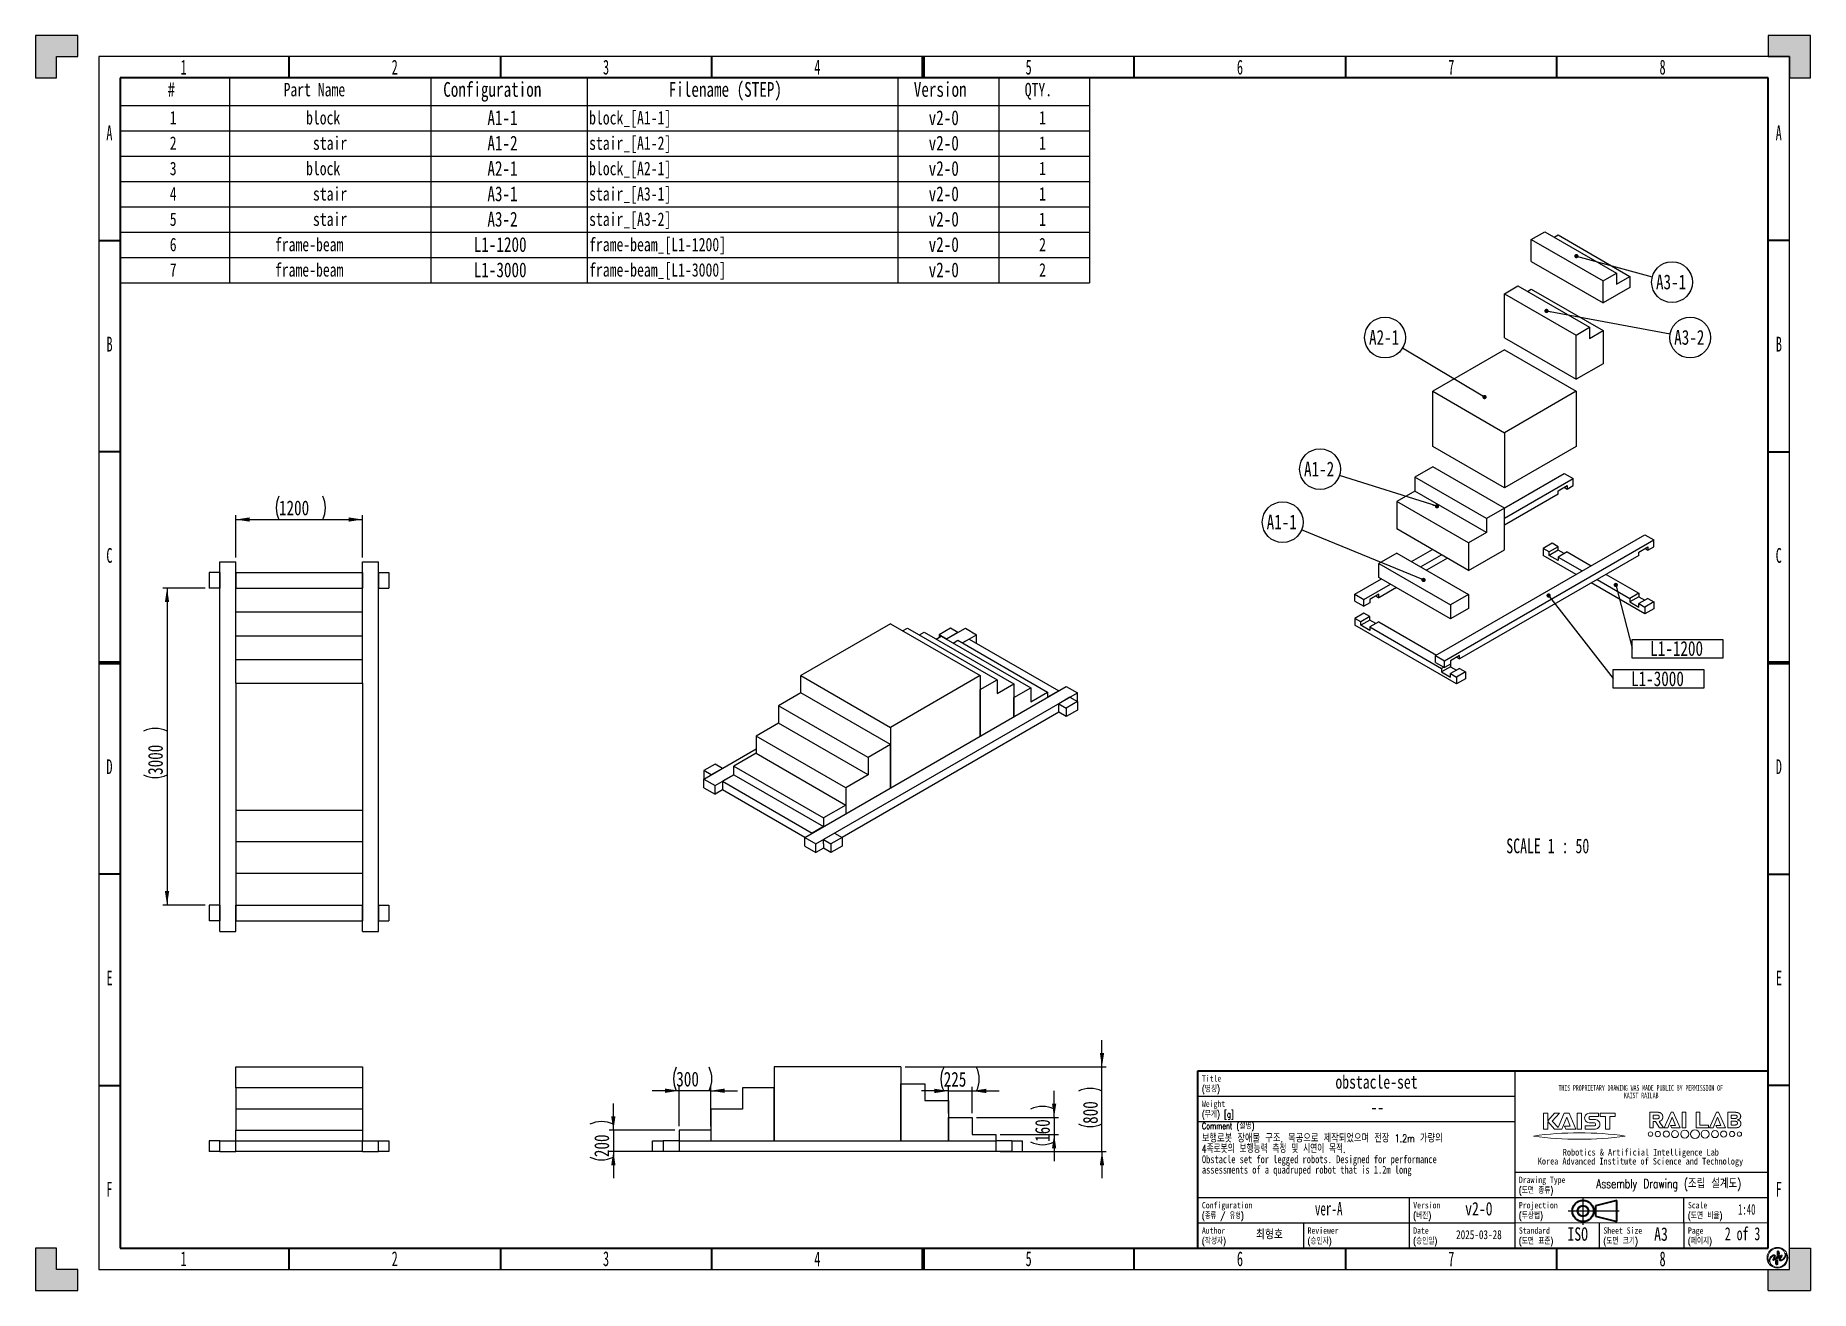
# Model space of a CAD drawing. Header units: millimetres. Extents: x 0 to 420, y 0 to 297.
import ezdxf

# ---------------------------------------------------------------- set-up
doc = ezdxf.new("R2010")
doc.units = ezdxf.units.MM
for name, color, linetype in [('ANNOTATION', 150, 'Continuous'), ('BORDER', 7, 'Continuous'), ('MODELS', 7, 'Continuous'), ('REFERENCE', 9, 'Continuous'), ('TITLE_BLOCK', 7, 'Continuous')]:
    doc.layers.add(name, color=color, linetype=linetype)
doc.layers.add('PRIORITY', color=1, linetype='Continuous', lineweight=25)
doc.styles.add('SLDTEXTSTYLE0', font='TXT', dxfattribs={"width": 0.605})
doc.styles.add('SLDTEXTSTYLE1', font='TXT', dxfattribs={"width": 0.75})
doc.styles.add('SLDTEXTSTYLE2', font='TXT', dxfattribs={"width": 0.75, "bigfont": 'bigfont'})
doc.styles.add('SLDTEXTSTYLE3', font='TXT', dxfattribs={"width": 0.695652, "bigfont": 'bigfont'})
doc.styles.add('SLDTEXTSTYLE4', font='TXT', dxfattribs={"width": 0.666667})
doc.styles.add('SLDTEXTSTYLE5', font='TXT', dxfattribs={"width": 0.694444, "bigfont": 'bigfont'})
doc.styles.add('SLDTEXTSTYLE6', font='TXT', dxfattribs={"width": 0.631579})
doc.styles.add('SLDTEXTSTYLE7', font='TXT', dxfattribs={"width": 0.6875})
doc.dimstyles.new('SLDDIMSTYLE0', dxfattribs={"dimtxt": 0.18, "dimasz": 1.016, "dimexe": 0, "dimexo": 0.0625, "dimgap": 0, "dimtad": 0, "dimtih": 1, "dimtoh": 1, "dimdec": 0, "dimrnd": 1e-09, "dimzin": 0, "dimdsep": 46, "dimtxsty": 'Standard', "dimblk1": 'DOT', "dimblk2": 'DOT', "dimsah": 1, "dimcen": 0.09, "dimadec": 0, "dimazin": 0, "dimtfac": 1.016, "dimtdec": 0, "dimtofl": 0, "dimtmove": 0, "dimatfit": 3, "dimldrblk": 'DOT', "dimfxl": 1, "dimfrac": 2, "dimtolj": 1, "dimtzin": 0, "dimarcsym": 0})
doc.dimstyles.new('SLDDIMSTYLE1', dxfattribs={"dimtxt": 3.5, "dimasz": 3.302, "dimexe": 0, "dimexo": 0.0625, "dimgap": 0.875, "dimtad": 1, "dimdec": 3, "dimlfac": 40, "dimrnd": 1e-09, "dimzin": 12, "dimdsep": 46, "dimtxsty": 'SLDTEXTSTYLE1', "dimsah": 1, "dimcen": 0.09, "dimadec": 0, "dimazin": 3, "dimtfac": 1, "dimtdec": 3, "dimtmove": 0, "dimatfit": 0, "dimfxl": 1, "dimfrac": 2, "dimtolj": 1, "dimtzin": 12, "dimarcsym": 0})
doc.dimstyles.new('SLDDIMSTYLE2', dxfattribs={"dimtxt": 3.5, "dimasz": 3.302, "dimexe": 0, "dimexo": 0.0625, "dimgap": 0.875, "dimtad": 1, "dimdec": 3, "dimlfac": 40, "dimrnd": 1e-09, "dimzin": 12, "dimdsep": 46, "dimtxsty": 'SLDTEXTSTYLE1', "dimsah": 1, "dimcen": 0.09, "dimadec": 0, "dimazin": 3, "dimtfac": 1, "dimtdec": 3, "dimtofl": 0, "dimtmove": 0, "dimatfit": 3, "dimfxl": 1, "dimfrac": 2, "dimtolj": 1, "dimtzin": 12, "dimarcsym": 0})

msp = doc.modelspace()

# ---------------------------------------------------------------- texts
at = {"layer": 'BORDER', "color": 7, "char_height": 3.5, "attachment_point": 2, "style": 'SLDTEXTSTYLE0'}
for s, insert in [('1', (35.063498, 291.267929)), ('2', (85, 291.267929)), ('3', (135.002127, 291.267929)), ('4', (184.993924, 291.267929)), ('5', (235.000304, 291.267929)), ('6', (285.000608, 291.267929)), ('7', (335.003646, 291.267929)), ('8', (385.000911, 291.267929)), ('A', (17.481163, 275.708263)), ('A', (412.481163, 275.708263)), ('B', (17.519748, 225.708263)), ('B', (412.519748, 225.708263)), ('C', (17.486632, 175.708263)), ('C', (412.486632, 175.708263)), ('D', (17.499089, 125.708263)), ('D', (412.499089, 125.708263)), ('E', (17.521571, 75.708263)), ('E', (412.521571, 75.708263)), ('F', (17.492101, 25.708263)), ('F', (412.492101, 25.708263)), ('1', (35.063498, 9.267929)), ('2', (85, 9.267929)), ('3', (135.002127, 9.275149)), ('4', (184.993924, 9.247405)), ('5', (235.000304, 9.268911)), ('6', (285.000608, 9.257647)), ('7', (335.003646, 9.246439)), ('8', (385.000911, 9.246439))]:
    msp.add_mtext(s, dxfattribs=dict(at, insert=insert))
at = {"layer": 'MODELS', "insert": (357.833422, 106.969529), "char_height": 3.5, "attachment_point": 2, "style": 'SLDTEXTSTYLE7'}
msp.add_mtext('SCALE 1 : 50', dxfattribs=at)
at = {"layer": 'TITLE_BLOCK'}
for s, insert, char_height, attachment_point, style in [('obstacle-set', (317.307074, 50.947762), 3.175, 2, 'SLDTEXTSTYLE1'), ('--', (317.510289, 45.007428), 3.175, 2, 'SLDTEXTSTYLE1'), ('Comment (설명)', (276, 39.686585), 1.5, 1, 'SLDTEXTSTYLE2'), ('Assembly Drawing (조립 설계도)', (386.434074, 26.338285), 2.11666667, 2, 'SLDTEXTSTYLE2'), ('ver-A', (305.998163, 20.947762), 3.175, 2, 'SLDTEXTSTYLE0'), ('v2-0', (341.522784, 20.947762), 3.175, 2, 'SLDTEXTSTYLE1'), ('1:40', (404.923611, 20.45298), 2.5, 2, 'SLDTEXTSTYLE0'), ('최형호', (291.975794, 14.505571), 2.38125, 2, 'SLDTEXTSTYLE2'), ('2025-03-28', (341.538217, 14.27862), 2.1166667, 2, 'SLDTEXTSTYLE1'), ('ISO', (362.5, 14.947762), 3.175, 1, 'SLDTEXTSTYLE1'), ('A3', (383, 14.947762), 3.175, 1, 'SLDTEXTSTYLE1'), ('2 of 3', (403.923195, 14.979212), 3.082, 2, 'SLDTEXTSTYLE4')]:
    msp.add_mtext(s, dxfattribs=dict(at, insert=insert, char_height=char_height, attachment_point=attachment_point, style=style))

# ---------------------------------------------------------------- blocks, each defined once
blk = doc.blocks.new('Block1')
at = {"layer": 'PRIORITY'}
for p, q in [((298.24, 18.01), (298.24, 11.55)), ((294.77, 14.83), (306.78, 14.83))]:
    blk.add_line(p, q, dxfattribs=at)
at = {"layer": 'PRIORITY', "linetype": 'Continuous', "lineweight": 35}
for p, q in [((306.21, 17.33), (301.21, 16.08)), ((306.21, 12.33), (306.21, 17.33)), ((301.21, 16.08), (301.21, 13.58)), ((301.21, 13.58), (306.21, 12.33))]:
    blk.add_line(p, q, dxfattribs=at)
for radius in [2.5, 1.28]:
    blk.add_circle((298.24, 14.83), radius, dxfattribs=at)
blk = doc.blocks.new('WIDE_CIRCLE_1')
at = {"color": 7, "linetype": 'Continuous', "lineweight": 18}
for p, q in [((165, 194), (162, 190)), ((173, 179), (177, 182)), ((180, 298), (180, 210)), ((180, 186), (180, 172)), ((180, 146), (180, 78)), ((196, 230), (196, 298)), ((196, 190), (196, 204)), ((196, 78), (196, 166)), ((203, 197), (199, 194)), ((211, 182), (214, 186))]:
    blk.add_line(p, q, dxfattribs=at)
blk.add_circle((188, 188), 188, dxfattribs=at)
for centre, radius, start, end in [((188, 188), 172, 59.9989, 208.4221), ((223, 248), 103, 294.9313, 59.9981), ((153, 128), 119, 114.9313, 190.5569), ((153, 128), 103, 114.9313, 239.9981), ((188, 188), 172, 239.9989, 28.4221), ((188, 53), 201, 110, 114.9313), ((118, 153), 14, 161.3955, 301.5529), ((264, 104), 168, 140, 161.3955), ((188, 53), 185, 110, 114.9313), ((128, 218), 25.5, 320, 110), ((264, 104), 152, 140, 159.2271), ((-11, 363), 244, 302.9071, 315), ((128, 218), 9.5, 320, 110), ((-11, 363), 260, 301.5529, 315), ((219, 108), 69.2, 147.7464, 216.432), ((396, -3), 279, 140.93, 147.7464), ((178, 78), 18, 216.432, 0), ((-20, 379), 263, 315, 319.7083), ((219, 108), 53.2, 147.7464, 216.432), ((396, -3), 263, 145.4509, 147.7464), ((178, 78), 2, 216.432, 0), ((-20, 379), 279, 315, 315.9713), ((198, 298), 18, 36.432, 180), ((198, 298), 2, 36.432, 180), ((-20, 379), 263, 325.4509, 327.7464), ((-20, 379), 279, 320.93, 327.7464), ((396, -3), 279, 135, 135.9713), ((396, -3), 263, 135, 139.7083), ((157, 268), 53.2, 327.7464, 36.432), ((387, 13), 260, 121.5529, 135), ((157, 268), 69.2, 327.7464, 36.432), ((387, 13), 244, 122.9071, 135), ((248, 158), 25.5, 140, 290), ((112, 272), 152, 320, 339.2271), ((248, 158), 9.5, 140, 290), ((112, 272), 168, 320, 341.3955), ((258, 223), 14, 341.3955, 121.5529), ((188, 323), 185, 290, 294.9313), ((188, 323), 201, 290, 294.9313), ((223, 248), 119, 294.9313, 10.5569)]:
    blk.add_arc(centre, radius, start, end, dxfattribs=at)
blk = doc.blocks.new('KAIST_logo_1')
at = {"color": 7, "linetype": 'Continuous', "lineweight": 18}
for p, q in [((563, 1033), (393, 1033)), ((393, 1033), (393, 396)), ((834, 1033), (563, 731)), ((563, 731), (563, 1033)), ((742, 715), (1027, 1033)), ((970, 459), (742, 715)), ((1027, 1033), (834, 1033)), ((1210, 1033), (970, 459)), ((1116, 396), (1310, 877)), ((1410, 1033), (1210, 1033)), ((1310, 877), (1451, 523)), ((1676, 396), (1410, 1033)), ((1896, 1033), (1726, 1033)), ((1726, 1033), (1726, 396)), ((1896, 396), (1896, 1033)), ((2019, 884), (2015, 841)), ((2015, 841), (2019, 797)), ((2032, 923), (2019, 884)), ((2019, 797), (2032, 759)), ((2052, 956), (2032, 923)), ((2032, 759), (2052, 726)), ((2079, 983), (2052, 956)), ((2052, 726), (2079, 698)), ((2112, 1005), (2079, 983)), ((2149, 1021), (2112, 1005)), ((2190, 1030), (2149, 1021)), ((2186, 841), (2192, 869)), ((2192, 813), (2186, 841)), ((2234, 1033), (2190, 1030)), ((2192, 869), (2206, 887)), ((2206, 794), (2192, 813)), ((2206, 887), (2228, 897)), ((2228, 784), (2206, 794)), ((2228, 897), (2254, 901)), ((2254, 781), (2228, 784)), ((2559, 1033), (2234, 1033)), ((2254, 901), (2559, 901)), ((2396, 781), (2254, 781)), ((2440, 778), (2396, 781)), ((2482, 768), (2440, 778)), ((2519, 752), (2482, 768)), ((2551, 731), (2519, 752)), ((2578, 703), (2551, 731)), ((2559, 901), (2559, 1033)), ((2598, 670), (2578, 703)), ((2632, 1033), (2632, 901)), ((3228, 1033), (2632, 1033)), ((2632, 901), (2846, 901)), ((2846, 901), (2846, 396)), ((3015, 396), (3015, 901)), ((3015, 901), (3228, 901)), ((3228, 901), (3228, 1033)), ((222, 157), (0, 128)), ((0, 128), (222, 98)), ((446, 183), (222, 157)), ((222, 98), (446, 72)), ((393, 396), (563, 396)), ((671, 205), (446, 183)), ((446, 72), (671, 50)), ((563, 396), (563, 698)), ((563, 698), (834, 396)), ((897, 223), (671, 205)), ((671, 50), (897, 32)), ((834, 396), (1116, 396)), ((1124, 237), (897, 223)), ((897, 32), (1124, 18)), ((1352, 247), (1124, 237)), ((1124, 18), (1352, 8)), ((1451, 523), (1227, 523)), ((1227, 523), (1280, 396)), ((1280, 396), (1676, 396)), ((1581, 253), (1352, 247)), ((1352, 8), (1581, 2)), ((1811, 255), (1581, 253)), ((1581, 2), (1811, 0)), ((1726, 396), (1896, 396)), ((2041, 253), (1811, 255)), ((1811, 0), (2041, 2)), ((2380, 528), (2038, 528)), ((2038, 528), (2038, 396)), ((2038, 396), (2396, 396)), ((2270, 247), (2041, 253)), ((2041, 2), (2270, 8)), ((2079, 698), (2112, 677)), ((2112, 677), (2149, 661)), ((2149, 661), (2190, 651)), ((2190, 651), (2234, 648)), ((2234, 648), (2380, 648)), ((2498, 237), (2270, 247)), ((2270, 8), (2498, 18)), ((2380, 648), (2407, 645)), ((2407, 532), (2380, 528)), ((2396, 396), (2440, 399)), ((2407, 645), (2428, 635)), ((2428, 542), (2407, 532)), ((2428, 635), (2443, 616)), ((2443, 560), (2428, 542)), ((2440, 399), (2482, 408)), ((2443, 616), (2448, 588)), ((2448, 588), (2443, 560)), ((2482, 408), (2519, 424)), ((2725, 223), (2498, 237)), ((2498, 18), (2725, 32)), ((2519, 424), (2551, 446)), ((2551, 446), (2578, 473)), ((2578, 473), (2598, 506)), ((2611, 632), (2598, 670)), ((2598, 506), (2611, 545)), ((2616, 588), (2611, 632)), ((2611, 545), (2616, 588)), ((2951, 205), (2725, 223)), ((2725, 32), (2951, 50)), ((2846, 396), (3015, 396)), ((3176, 183), (2951, 205)), ((2951, 50), (3176, 72)), ((3399, 157), (3176, 183)), ((3176, 72), (3399, 98)), ((3622, 128), (3399, 157)), ((3399, 98), (3622, 128))]:
    blk.add_line(p, q, dxfattribs=at)
blk = doc.blocks.new('RAILAB-DXF_1')
at = {"color": 7, "linetype": 'Continuous', "lineweight": 18}
for p, q in [((60, 424), (60, 1037)), ((60, 1037), (114, 1037)), ((114, 1037), (195, 1037)), ((195, 1037), (373, 1037)), ((363, 926), (195, 926)), ((195, 926), (195, 782)), ((195, 782), (363, 782)), ((624, 424), (897, 1036)), ((940, 842), (769, 424)), ((897, 1036), (983, 1036)), ((1073, 517), (940, 842)), ((983, 1036), (1256, 424)), ((1335, 424), (1335, 1036)), ((1335, 1036), (1475, 1036)), ((1475, 1036), (1475, 424)), ((1893, 424), (1893, 1036)), ((1893, 1036), (2028, 1036)), ((2028, 1036), (2028, 535)), ((2412, 424), (2685, 1036)), ((2728, 842), (2557, 424)), ((2685, 1036), (2771, 1036)), ((2861, 517), (2728, 842)), ((2771, 1036), (3044, 424)), ((3133, 424), (3133, 1036)), ((3133, 1036), (3192, 1036)), ((3192, 1036), (3268, 1036)), ((3268, 1036), (3424, 1036)), ((3420, 925), (3268, 925)), ((3268, 925), (3268, 794)), ((3268, 794), (3420, 794)), ((195, 424), (60, 424)), ((195, 670), (195, 424)), ((438, 424), (277, 670)), ((430, 676), (601, 424)), ((601, 424), (438, 424)), ((769, 424), (624, 424)), ((924, 424), (873, 517)), ((873, 517), (1073, 517)), ((1111, 424), (924, 424)), ((1256, 424), (1111, 424)), ((1475, 424), (1335, 424)), ((1953, 424), (1893, 424)), ((2028, 424), (1953, 424)), ((2028, 535), (2372, 535)), ((2372, 424), (2028, 424)), ((2372, 535), (2372, 424)), ((2557, 424), (2412, 424)), ((2712, 424), (2661, 517)), ((2661, 517), (2861, 517)), ((2899, 424), (2712, 424)), ((3044, 424), (2899, 424)), ((3192, 424), (3133, 424)), ((3192, 424), (3268, 424)), ((3268, 683), (3268, 535)), ((3420, 683), (3268, 683)), ((3268, 535), (3420, 535)), ((3433, 424), (3268, 424)), ((3517, 608), (3517, 609)), ((3652, 592), (3652, 591))]:
    blk.add_line(p, q, dxfattribs=at)
for points, knots in [([(399, 917), (399, 917), (399, 917), (399, 917), (399, 917), (399, 917), (399, 917), (399, 917), (399, 917), (399, 917), (399, 917), (398, 918), (397, 918), (396, 919), (394, 919), (393, 920), (392, 920), (391, 921), (390, 921), (388, 922), (387, 922), (385, 923), (384, 923), (382, 923), (381, 924), (379, 924), (376, 925), (373, 925), (369, 925), (366, 926), (364, 926), (363, 926)], [0, 0, 0, 0, 0.000037, 0.000073, 0.000147, 0.000587, 0.001173, 0.005867, 0.014081, 0.032859, 0.065725, 0.131484, 0.263135, 0.413871, 0.60283, 0.754532, 0.83059, 0.9068, 1.059713, 1.213354, 1.367803, 1.523138, 1.679436, 1.836772, 1.99522, 2.154851, 2.477925, 2.806552, 3.141245, 3.482484, 3.830722, 3.830722, 3.830722, 3.830722]), ([(363, 782), (363, 782), (363, 782), (363, 782), (363, 782), (363, 782), (363, 782), (363, 782), (363, 782), (363, 782), (363, 782), (364, 782), (366, 782), (368, 782), (370, 782), (371, 782), (373, 782), (374, 782), (376, 783), (377, 783), (379, 783), (380, 783), (382, 784), (383, 784), (385, 785), (388, 785), (391, 787), (393, 787), (395, 789), (397, 789), (398, 790), (399, 790)], [0, 0, 0, 0, 0.000084, 0.000168, 0.000336, 0.000671, 0.002685, 0.006711, 0.01342, 0.032191, 0.075021, 0.149723, 0.298191, 0.508183, 0.757048, 0.921158, 1.002695, 1.164774, 1.325579, 1.485177, 1.643635, 1.801023, 1.95741, 2.11287, 2.267475, 2.574401, 2.878821, 3.181365, 3.332143, 3.633079, 3.783422, 3.783422, 3.783422, 3.783422]), ([(373, 1037), (373, 1037), (373, 1037), (373, 1037), (373, 1037), (373, 1037), (373, 1037), (373, 1037), (374, 1037), (374, 1037), (374, 1037), (375, 1037), (378, 1037), (382, 1037), (388, 1037), (394, 1036), (400, 1036), (403, 1035), (407, 1035), (411, 1034), (416, 1034), (420, 1033), (424, 1032), (429, 1031), (433, 1030), (439, 1029), (446, 1027), (452, 1025), (458, 1023), (462, 1021), (466, 1020), (469, 1018), (473, 1016), (476, 1015), (477, 1014)], [0, 0, 0, 0, 0.00006, 0.00012, 0.00024, 0.000479, 0.001919, 0.005756, 0.015348, 0.038362, 0.076694, 0.183864, 0.367039, 0.731345, 1.451983, 2.162371, 2.630506, 3.094447, 3.324891, 3.78282, 4.23694, 4.687413, 5.134403, 5.578081, 6.018619, 6.456195, 7.323138, 8.180441, 8.605981, 9.029691, 9.451772, 9.872423, 10.29185, 10.710257, 10.710257, 10.710257, 10.710257]), ([(423, 892), (423, 892), (423, 892), (423, 892), (423, 892), (423, 892), (423, 892), (423, 892), (423, 892), (423, 892), (423, 892), (423, 893), (422, 894), (421, 895), (420, 897), (420, 898), (419, 899), (419, 899), (418, 900), (417, 902), (416, 903), (415, 904), (414, 905), (413, 906), (412, 907), (411, 908), (409, 910), (407, 912), (404, 914), (402, 915), (400, 916), (399, 917)], [0, 0, 0, 0, 0.000037, 0.000075, 0.00015, 0.000599, 0.001199, 0.005993, 0.014381, 0.03354, 0.067025, 0.133834, 0.266828, 0.455467, 0.605328, 0.754346, 0.828564, 0.902604, 1.050187, 1.197183, 1.343681, 1.48977, 1.635539, 1.781079, 1.92648, 2.071833, 2.362739, 2.654548, 2.94798, 3.243746, 3.542539, 3.542539, 3.542539, 3.542539]), ([(399, 790), (399, 790), (399, 790), (399, 790), (399, 790), (399, 790), (399, 790), (399, 790), (399, 790), (399, 791), (400, 791), (400, 791), (401, 792), (403, 793), (404, 794), (405, 794), (406, 795), (406, 795), (407, 796), (409, 797), (410, 798), (411, 799), (412, 800), (413, 801), (414, 802), (415, 804), (417, 806), (418, 808), (420, 810), (422, 813), (422, 815), (423, 816)], [0, 0, 0, 0, 0.000037, 0.000073, 0.000147, 0.000587, 0.001174, 0.00587, 0.014085, 0.032851, 0.065659, 0.131144, 0.261625, 0.446991, 0.59451, 0.741438, 0.814709, 0.887867, 1.033884, 1.179586, 1.325065, 1.470414, 1.615726, 1.761094, 1.906613, 2.052374, 2.344969, 2.639631, 2.937072, 3.237984, 3.543033, 3.543033, 3.543033, 3.543033]), ([(432, 854), (432, 854), (432, 854), (432, 854), (432, 854), (432, 854), (432, 854), (432, 854), (432, 854), (432, 854), (432, 855), (432, 855), (432, 857), (432, 859), (432, 861), (432, 863), (432, 864), (432, 866), (431, 867), (431, 869), (431, 871), (430, 872), (430, 874), (430, 875), (429, 877), (428, 880), (427, 883), (426, 885), (425, 888), (424, 890), (424, 891), (423, 892)], [0, 0, 0, 0, 0.000087, 0.000175, 0.00035, 0.000699, 0.002797, 0.006992, 0.013982, 0.03354, 0.078165, 0.156001, 0.310703, 0.529523, 0.788855, 0.959863, 1.044826, 1.213704, 1.381239, 1.547497, 1.712542, 1.87644, 2.03926, 2.201072, 2.361946, 2.681151, 2.997486, 3.311559, 3.467952, 3.779803, 3.93544, 3.93544, 3.93544, 3.93544]), ([(423, 816), (423, 816), (423, 816), (423, 816), (423, 816), (423, 816), (423, 816), (423, 816), (423, 816), (423, 816), (423, 816), (424, 817), (424, 818), (425, 820), (426, 821), (426, 823), (427, 824), (427, 826), (428, 827), (428, 829), (429, 830), (429, 832), (430, 833), (430, 835), (431, 837), (431, 840), (432, 843), (432, 847), (432, 850), (432, 852), (432, 854)], [0, 0, 0, 0, 0.000038, 0.000076, 0.000152, 0.000607, 0.001822, 0.00486, 0.009719, 0.0243, 0.058327, 0.136142, 0.272464, 0.428546, 0.624181, 0.85991, 0.938759, 1.096917, 1.255751, 1.415329, 1.575719, 1.736988, 1.899204, 2.062431, 2.226733, 2.558798, 2.895904, 3.238518, 3.587086, 3.942035, 3.942035, 3.942035, 3.942035]), ([(546, 757), (546, 757), (546, 757), (546, 757), (546, 757), (546, 757), (546, 757), (546, 757), (546, 757), (546, 757), (546, 757), (546, 756), (545, 755), (544, 754), (543, 751), (541, 749), (539, 747), (538, 745), (537, 743), (535, 741), (533, 738), (531, 736), (530, 734), (528, 732), (525, 729), (522, 726), (519, 723), (517, 720), (514, 718), (511, 715), (507, 713), (504, 710), (501, 708), (498, 706), (494, 703), (490, 700), (484, 697), (479, 694), (476, 693)], [0, 0, 0, 0, 0.000049, 0.000097, 0.000195, 0.000391, 0.001173, 0.00391, 0.007819, 0.018766, 0.043781, 0.087539, 0.174992, 0.349645, 0.598597, 1.094763, 1.29266, 1.3915, 1.588983, 1.983261, 2.376817, 2.573397, 2.769886, 3.162696, 3.55549, 3.948506, 4.341977, 4.736139, 5.131225, 5.527467, 5.925094, 6.324333, 6.725409, 7.128543, 7.533952, 7.941851, 8.765901, 9.602375, 9.602375, 9.602375, 9.602375]), ([(477, 1014), (477, 1014), (477, 1014), (477, 1014), (477, 1014), (477, 1014), (477, 1014), (477, 1014), (477, 1014), (477, 1014), (477, 1014), (478, 1014), (479, 1013), (481, 1012), (484, 1010), (487, 1009), (490, 1007), (493, 1005), (496, 1003), (498, 1002), (500, 1000), (502, 999), (505, 997), (508, 994), (511, 992), (514, 989), (517, 987), (519, 984), (522, 981), (525, 978), (528, 975), (530, 972), (533, 969), (535, 966), (537, 963), (540, 960), (542, 957), (544, 953), (546, 951), (546, 950)], [0, 0, 0, 0, 0.000051, 0.000102, 0.000204, 0.000408, 0.001224, 0.004081, 0.008162, 0.019586, 0.045691, 0.091343, 0.182533, 0.416333, 0.726572, 1.240062, 1.444281, 1.850844, 2.255087, 2.456406, 2.657226, 2.857576, 3.256966, 3.654807, 4.051327, 4.446754, 4.841319, 5.235256, 5.628797, 6.022178, 6.415633, 6.809396, 7.203702, 7.598784, 7.994873, 8.3922, 8.790991, 9.191473, 9.593868, 9.593868, 9.593868, 9.593868]), ([(546, 950), (546, 950), (546, 950), (546, 950), (546, 950), (546, 950), (546, 950), (546, 950), (546, 950), (546, 950), (546, 949), (546, 949), (547, 949), (547, 948), (549, 945), (550, 942), (552, 939), (553, 937), (554, 935), (555, 932), (557, 928), (558, 925), (559, 923), (560, 920), (561, 917), (562, 913), (564, 909), (565, 905), (566, 901), (567, 897), (567, 893), (568, 889), (569, 884), (569, 879), (570, 871), (571, 863), (571, 854), (571, 846), (570, 840), (570, 834), (569, 827), (568, 820), (567, 814), (567, 810), (566, 806), (565, 802), (564, 798), (562, 794), (561, 790), (560, 786), (558, 783), (557, 779), (555, 775), (554, 771), (552, 768), (550, 764), (548, 761), (547, 758), (546, 757)], [0, 0, 0, 0, 0.000024, 0.000049, 0.000097, 0.000195, 0.000586, 0.001955, 0.00391, 0.009384, 0.018767, 0.04379, 0.087576, 0.200155, 0.400258, 0.900478, 1.200732, 1.401014, 1.601419, 2.002719, 2.404868, 2.808098, 3.010191, 3.21264, 3.618716, 4.026558, 4.43639, 4.848431, 5.262898, 5.680003, 6.099954, 6.522956, 6.949209, 7.378907, 8.249352, 9.135807, 10.039661, 10.943874, 11.38958, 11.831233, 12.703052, 13.560851, 13.984998, 14.406228, 14.824743, 15.240752, 15.654466, 16.066103, 16.475879, 16.884016, 17.29074, 17.696275, 18.100852, 18.504698, 18.908047, 19.311129, 19.714178, 20.117426, 20.117426, 20.117426, 20.117426]), ([(3484, 909), (3484, 909), (3484, 909), (3484, 909), (3484, 909), (3484, 909), (3484, 909), (3484, 909), (3484, 909), (3484, 909), (3484, 909), (3483, 909), (3482, 910), (3481, 911), (3479, 912), (3478, 913), (3477, 913), (3476, 914), (3474, 915), (3473, 916), (3471, 916), (3469, 917), (3467, 918), (3465, 919), (3462, 920), (3460, 920), (3457, 921), (3454, 922), (3451, 922), (3449, 923), (3446, 923), (3443, 924), (3440, 924), (3436, 925), (3433, 925), (3430, 925), (3427, 925), (3423, 925), (3421, 925), (3420, 925)], [0, 0, 0, 0, 0.000028, 0.000057, 0.000114, 0.000227, 0.00091, 0.002729, 0.007279, 0.018202, 0.036417, 0.087485, 0.175269, 0.410941, 0.589343, 0.769298, 0.829649, 0.950924, 1.195897, 1.319661, 1.569907, 1.696453, 1.952536, 2.212811, 2.477502, 2.746825, 3.020981, 3.300162, 3.584552, 3.874321, 4.169633, 4.470643, 4.777494, 5.090325, 5.409266, 5.734438, 6.065957, 6.403932, 6.748465, 6.748465, 6.748465, 6.748465]), ([(3420, 794), (3420, 794), (3420, 794), (3420, 794), (3420, 794), (3420, 794), (3420, 794), (3420, 794), (3420, 794), (3420, 794), (3421, 794), (3422, 794), (3423, 794), (3425, 794), (3428, 794), (3431, 794), (3433, 794), (3436, 795), (3439, 795), (3441, 795), (3443, 795), (3446, 796), (3449, 796), (3451, 797), (3454, 798), (3457, 798), (3460, 799), (3463, 800), (3466, 801), (3469, 803), (3472, 804), (3474, 805), (3476, 806), (3478, 808), (3480, 809), (3482, 810), (3484, 811), (3484, 812)], [0, 0, 0, 0, 0.000042, 0.000085, 0.00017, 0.000679, 0.002038, 0.005434, 0.010867, 0.027155, 0.065105, 0.129977, 0.301833, 0.514353, 0.849134, 1.014137, 1.339448, 1.65862, 1.971802, 2.126195, 2.27915, 2.580826, 2.877009, 3.167885, 3.45365, 3.734509, 4.01068, 4.28239, 4.813334, 5.073144, 5.329519, 5.582742, 5.83311, 6.080926, 6.326505, 6.57017, 6.81225, 6.81225, 6.81225, 6.81225]), ([(3424, 1036), (3424, 1036), (3424, 1036), (3424, 1036), (3424, 1036), (3424, 1036), (3424, 1036), (3424, 1036), (3425, 1036), (3425, 1036), (3426, 1036), (3428, 1036), (3430, 1036), (3435, 1036), (3441, 1036), (3447, 1036), (3452, 1036), (3457, 1035), (3460, 1035), (3464, 1035), (3468, 1034), (3473, 1034), (3479, 1033), (3484, 1032), (3489, 1032), (3493, 1031), (3500, 1029), (3508, 1028), (3517, 1025), (3526, 1023), (3534, 1020), (3540, 1018), (3543, 1017)], [0, 0, 0, 0, 0.00007, 0.00014, 0.000281, 0.001126, 0.002253, 0.011269, 0.027042, 0.063074, 0.126066, 0.251799, 0.573587, 0.999242, 1.700133, 2.253265, 2.799761, 3.339717, 3.607273, 3.873232, 4.400408, 4.921353, 5.436181, 5.945006, 6.447948, 6.94513, 7.436682, 8.403391, 9.349225, 10.275378, 11.183118, 12.073797, 12.073797, 12.073797, 12.073797]), ([(3484, 812), (3484, 812), (3484, 812), (3484, 812), (3484, 812), (3484, 812), (3484, 812), (3484, 812), (3484, 812), (3484, 812), (3484, 812), (3484, 812), (3485, 812), (3485, 813), (3486, 814), (3487, 815), (3489, 816), (3490, 817), (3491, 818), (3491, 818), (3492, 819), (3493, 820), (3494, 821), (3494, 822), (3495, 823), (3496, 824), (3497, 826), (3498, 828), (3499, 830), (3501, 832), (3502, 834), (3503, 836), (3503, 838), (3504, 840), (3505, 843), (3505, 845), (3506, 847), (3506, 850), (3507, 852), (3507, 854), (3507, 856), (3507, 858), (3507, 860), (3507, 861), (3507, 862), (3507, 862), (3507, 863), (3507, 863), (3507, 863), (3507, 864), (3507, 864), (3507, 866), (3507, 867), (3507, 869), (3507, 870), (3507, 872), (3506, 875), (3506, 876), (3506, 878), (3505, 880), (3505, 881), (3504, 883), (3503, 885), (3503, 887), (3502, 889), (3501, 891), (3499, 893), (3498, 895), (3497, 896), (3496, 898), (3494, 900), (3493, 901), (3491, 903), (3490, 905), (3488, 906), (3486, 907), (3485, 908), (3484, 909)], [0, 0, 0, 0, 0.000015, 0.00003, 0.00006, 0.000119, 0.000358, 0.001194, 0.002388, 0.005731, 0.01146, 0.026729, 0.053421, 0.121891, 0.243038, 0.423458, 0.602446, 0.780153, 0.83913, 0.956731, 1.073899, 1.190682, 1.307127, 1.423281, 1.539194, 1.654913, 1.885951, 2.116799, 2.347847, 2.579486, 2.812102, 3.046077, 3.281787, 3.519598, 3.759866, 4.002939, 4.249148, 4.498817, 4.752252, 5.009747, 5.14011, 5.271592, 5.538044, 5.605408, 5.673079, 5.741061, 5.77517, 5.809358, 5.840063, 5.870698, 5.931757, 6.053049, 6.292452, 6.410635, 6.527854, 6.759545, 6.987848, 7.213091, 7.324676, 7.490872, 7.655788, 7.873948, 8.090483, 8.305779, 8.520226, 8.734219, 8.948156, 9.162436, 9.377454, 9.593602, 9.811266, 10.030824, 10.252645, 10.477085, 10.704489, 10.935188, 11.169499, 11.169499, 11.169499, 11.169499]), ([(3579, 762), (3579, 762), (3579, 762), (3579, 762), (3579, 762), (3579, 762), (3579, 762), (3578, 762), (3578, 762), (3578, 762), (3578, 761), (3577, 761), (3576, 760), (3574, 759), (3571, 758), (3568, 756), (3564, 755), (3562, 753), (3559, 752), (3556, 751), (3553, 750), (3550, 749), (3546, 748), (3542, 746), (3536, 745), (3531, 743), (3524, 742), (3517, 740), (3510, 739), (3505, 738), (3503, 738)], [0, 0, 0, 0, 0.000073, 0.000146, 0.000293, 0.000587, 0.001761, 0.004697, 0.011743, 0.028189, 0.056395, 0.131696, 0.263771, 0.529089, 0.834293, 1.218916, 1.529229, 1.999275, 2.157225, 2.47509, 2.795653, 3.119, 3.445217, 4.106581, 4.441887, 5.122107, 5.815642, 6.523043, 7.244826, 7.981481, 7.981481, 7.981481, 7.981481]), ([(3503, 738), (3503, 738), (3503, 738), (3503, 738), (3503, 738), (3503, 738), (3503, 738), (3503, 738), (3503, 738), (3503, 738), (3504, 738), (3505, 737), (3507, 737), (3510, 737), (3515, 736), (3519, 735), (3524, 734), (3527, 734), (3531, 733), (3535, 732), (3540, 731), (3543, 730), (3547, 729), (3550, 728), (3554, 726), (3560, 724), (3566, 722), (3572, 719), (3578, 716), (3582, 714), (3583, 713)], [0, 0, 0, 0, 0.000096, 0.000193, 0.000386, 0.000772, 0.002316, 0.006177, 0.015442, 0.037052, 0.074068, 0.172598, 0.344403, 0.685661, 1.167814, 1.73827, 2.113774, 2.485535, 2.67004, 3.399133, 3.758489, 4.114511, 4.467298, 4.816949, 5.163569, 5.848114, 6.52184, 7.185674, 7.840581, 8.487566, 8.487566, 8.487566, 8.487566]), ([(3543, 1017), (3543, 1017), (3543, 1017), (3543, 1017), (3543, 1017), (3543, 1017), (3543, 1017), (3543, 1017), (3543, 1017), (3543, 1017), (3543, 1016), (3544, 1016), (3545, 1016), (3547, 1015), (3550, 1014), (3553, 1012), (3555, 1011), (3558, 1010), (3562, 1008), (3565, 1006), (3568, 1005), (3570, 1004), (3573, 1002), (3576, 1000), (3580, 997), (3583, 995), (3586, 993), (3589, 990), (3592, 988), (3595, 985), (3598, 983), (3600, 980), (3603, 977), (3606, 975), (3608, 972), (3611, 969), (3613, 966), (3615, 963), (3617, 961), (3617, 960)], [0, 0, 0, 0, 0.000053, 0.000107, 0.000214, 0.000429, 0.001288, 0.004296, 0.008591, 0.020616, 0.048087, 0.09611, 0.191969, 0.382939, 0.761938, 1.190416, 1.402847, 1.508622, 2.137287, 2.550943, 2.756214, 2.960485, 3.366127, 3.768104, 4.16665, 4.562006, 4.954418, 5.344137, 5.731419, 6.116528, 6.499727, 6.881289, 7.261486, 7.640595, 8.018893, 8.396663, 8.774185, 9.151742, 9.529616, 9.529616, 9.529616, 9.529616]), ([(3626, 807), (3626, 807), (3626, 807), (3626, 807), (3626, 807), (3626, 807), (3626, 807), (3626, 807), (3626, 807), (3626, 807), (3626, 806), (3625, 806), (3624, 804), (3623, 802), (3622, 800), (3620, 798), (3619, 796), (3617, 794), (3616, 793), (3615, 791), (3614, 790), (3612, 788), (3610, 786), (3608, 784), (3606, 782), (3604, 780), (3601, 778), (3598, 775), (3593, 771), (3589, 768), (3584, 765), (3580, 763), (3579, 762)], [0, 0, 0, 0, 0.000064, 0.000129, 0.000259, 0.000518, 0.002072, 0.005181, 0.010362, 0.024868, 0.058023, 0.116038, 0.232049, 0.662906, 0.795533, 1.06098, 1.32681, 1.59317, 1.726595, 1.860207, 2.128062, 2.396882, 2.66681, 2.937986, 3.210549, 3.484635, 3.760378, 4.317322, 4.882435, 5.456687, 6.041006, 6.636269, 6.636269, 6.636269, 6.636269]), ([(3583, 713), (3583, 713), (3583, 713), (3583, 713), (3583, 713), (3583, 713), (3583, 713), (3584, 713), (3584, 713), (3584, 713), (3584, 712), (3585, 712), (3586, 711), (3588, 710), (3591, 708), (3594, 706), (3597, 704), (3599, 703), (3601, 702), (3602, 700), (3604, 699), (3607, 697), (3609, 695), (3611, 693), (3613, 691), (3615, 689), (3617, 687), (3619, 685), (3621, 682), (3623, 680), (3625, 678), (3627, 675), (3629, 672), (3632, 668), (3634, 665), (3635, 663)], [0, 0, 0, 0, 0.000039, 0.000079, 0.000158, 0.000632, 0.001897, 0.005058, 0.010116, 0.03034, 0.060654, 0.14136, 0.282142, 0.562017, 0.879209, 1.271901, 1.583188, 1.89208, 2.045675, 2.198726, 2.50327, 2.805871, 3.106684, 3.405868, 3.703585, 3.999999, 4.295275, 4.589582, 4.883089, 5.175968, 5.46839, 5.760528, 6.052555, 6.63693, 7.222943, 7.222943, 7.222943, 7.222943]), ([(3617, 960), (3617, 960), (3617, 960), (3617, 960), (3617, 960), (3617, 960), (3617, 960), (3617, 960), (3617, 960), (3617, 960), (3617, 960), (3618, 959), (3618, 959), (3618, 958), (3620, 956), (3621, 954), (3623, 951), (3624, 950), (3624, 948), (3625, 946), (3627, 944), (3629, 940), (3630, 937), (3631, 935), (3632, 933), (3633, 930), (3634, 926), (3635, 923), (3637, 919), (3638, 915), (3638, 911), (3639, 908), (3640, 904), (3641, 900), (3641, 896), (3642, 892), (3642, 888), (3642, 885), (3643, 881), (3643, 877), (3643, 874), (3643, 872), (3643, 871), (3643, 871), (3643, 870), (3643, 870), (3643, 870), (3643, 869), (3643, 867), (3643, 865), (3643, 863), (3643, 861), (3642, 859), (3642, 856), (3642, 853), (3641, 850), (3641, 847), (3641, 845), (3640, 841), (3639, 837), (3637, 831), (3636, 826), (3634, 821), (3631, 816), (3629, 812), (3627, 808), (3626, 807)], [0, 0, 0, 0, 0.000022, 0.000045, 0.000091, 0.000183, 0.000549, 0.001466, 0.003665, 0.008797, 0.017594, 0.04105, 0.082092, 0.164154, 0.328199, 0.749684, 1.030554, 1.217818, 1.311469, 1.498828, 1.873908, 2.249705, 2.6265, 2.81536, 3.004574, 3.384194, 3.765641, 4.149186, 4.535092, 4.923619, 5.315022, 5.709549, 6.107445, 6.508946, 6.914282, 7.323678, 7.737351, 7.945861, 8.366349, 8.791628, 9.221894, 9.330261, 9.384567, 9.411751, 9.438955, 9.476235, 9.513471, 9.587814, 9.735993, 10.030369, 10.176595, 10.322201, 10.611606, 10.898711, 11.183642, 11.466528, 11.747503, 12.026699, 12.304255, 12.854972, 13.400833, 13.943015, 14.482717, 15.021157, 15.559561, 16.099154, 16.099154, 16.099154, 16.099154]), ([(476, 693), (476, 693), (476, 693), (476, 693), (476, 693), (476, 693), (476, 693), (476, 693), (476, 693), (476, 693), (475, 692), (473, 692), (470, 690), (468, 689), (465, 688), (463, 687), (460, 686), (456, 684), (453, 683), (450, 682), (446, 681), (442, 680), (438, 678), (434, 677), (431, 677), (430, 676)], [0, 0, 0, 0, 0.000099, 0.000197, 0.000395, 0.00079, 0.003158, 0.009475, 0.025268, 0.063174, 0.126364, 0.303386, 0.6072, 1.114712, 1.216413, 1.420036, 1.828244, 2.237884, 2.649131, 2.855412, 3.269389, 3.685403, 4.103624, 4.524215, 4.947342, 4.947342, 4.947342, 4.947342]), ([(3472, 674), (3472, 674), (3472, 674), (3472, 674), (3472, 674), (3472, 674), (3472, 674), (3472, 674), (3472, 674), (3472, 674), (3471, 674), (3470, 674), (3469, 675), (3467, 676), (3464, 676), (3462, 677), (3460, 678), (3459, 678), (3457, 679), (3455, 679), (3452, 680), (3450, 680), (3448, 680), (3446, 681), (3443, 681), (3439, 682), (3435, 682), (3430, 682), (3425, 682), (3422, 683), (3420, 683)], [0, 0, 0, 0, 0.000047, 0.000095, 0.00019, 0.00076, 0.001519, 0.007598, 0.01824, 0.036494, 0.085247, 0.170826, 0.343005, 0.541505, 0.792325, 1.097452, 1.200205, 1.407323, 1.616652, 1.828255, 2.042195, 2.258532, 2.477324, 2.698629, 2.922499, 3.37813, 3.844629, 4.322363, 4.811674, 5.312878, 5.312878, 5.312878, 5.312878]), ([(3420, 535), (3420, 535), (3420, 535), (3420, 535), (3420, 535), (3420, 535), (3420, 535), (3420, 535), (3420, 535), (3420, 535), (3421, 535), (3422, 535), (3424, 535), (3427, 535), (3429, 535), (3432, 535), (3434, 536), (3437, 536), (3439, 536), (3442, 536), (3443, 536), (3446, 537), (3448, 537), (3452, 538), (3455, 538), (3458, 539), (3461, 540), (3464, 541), (3467, 542), (3472, 543), (3476, 545), (3480, 547), (3482, 548), (3485, 550), (3487, 551), (3489, 552), (3490, 553), (3491, 554)], [0, 0, 0, 0, 0.000047, 0.000094, 0.000188, 0.000751, 0.001502, 0.007511, 0.018022, 0.042026, 0.083964, 0.167579, 0.380993, 0.661999, 0.939001, 1.121471, 1.481207, 1.658509, 2.00807, 2.180366, 2.351031, 2.520087, 2.853446, 3.18062, 3.501793, 3.817157, 4.126915, 4.431284, 4.73049, 5.314316, 5.880507, 6.157724, 6.431394, 6.701828, 6.96935, 7.234294, 7.497003, 7.497003, 7.497003, 7.497003]), ([(3551, 443), (3551, 443), (3551, 443), (3551, 443), (3551, 443), (3551, 443), (3551, 443), (3551, 443), (3551, 443), (3551, 443), (3550, 443), (3549, 442), (3547, 442), (3544, 440), (3539, 439), (3534, 437), (3529, 436), (3524, 434), (3520, 433), (3516, 432), (3511, 431), (3507, 430), (3502, 429), (3497, 429), (3492, 428), (3487, 427), (3482, 426), (3475, 426), (3466, 425), (3455, 424), (3444, 424), (3436, 424), (3433, 424)], [0, 0, 0, 0, 0.000053, 0.000107, 0.000214, 0.000429, 0.001718, 0.005156, 0.01375, 0.034384, 0.068793, 0.165271, 0.33112, 0.776273, 1.225764, 1.793979, 2.253828, 2.95276, 3.188254, 3.663122, 4.143286, 4.628882, 5.120042, 5.616893, 6.119558, 6.628157, 7.142804, 7.66361, 8.724099, 9.810464, 10.923461, 12.063794, 12.063794, 12.063794, 12.063794]), ([(3505, 649), (3505, 649), (3505, 649), (3505, 649), (3505, 649), (3505, 649), (3505, 649), (3505, 649), (3505, 649), (3505, 649), (3505, 649), (3505, 650), (3504, 651), (3503, 652), (3502, 653), (3501, 654), (3500, 655), (3499, 656), (3498, 657), (3498, 658), (3497, 659), (3495, 660), (3494, 661), (3493, 662), (3491, 663), (3490, 664), (3488, 666), (3485, 667), (3482, 669), (3479, 671), (3476, 672), (3473, 673), (3472, 674)], [0, 0, 0, 0, 0.00004, 0.000081, 0.000162, 0.000325, 0.000974, 0.003246, 0.006492, 0.015582, 0.036355, 0.072704, 0.145385, 0.415335, 0.498453, 0.664872, 0.831644, 0.9989, 1.082751, 1.16677, 1.335377, 1.504852, 1.675317, 1.846895, 2.019705, 2.193865, 2.369487, 2.725536, 3.088732, 3.459878, 3.839724, 4.22897, 4.22897, 4.22897, 4.22897]), ([(3491, 554), (3491, 554), (3491, 554), (3491, 554), (3491, 554), (3491, 554), (3491, 554), (3491, 554), (3491, 554), (3491, 554), (3491, 554), (3492, 554), (3492, 555), (3493, 556), (3495, 557), (3496, 558), (3497, 559), (3498, 560), (3499, 561), (3500, 562), (3501, 563), (3501, 564), (3502, 565), (3503, 566), (3504, 567), (3505, 569), (3507, 571), (3508, 573), (3509, 575), (3510, 577), (3511, 579), (3512, 582), (3513, 584), (3514, 587), (3515, 589), (3515, 592), (3516, 594), (3516, 598), (3517, 602), (3517, 606), (3517, 608)], [0, 0, 0, 0, 0.000032, 0.000065, 0.00013, 0.000261, 0.000783, 0.002088, 0.005221, 0.012527, 0.025046, 0.058387, 0.116592, 0.265446, 0.396816, 0.657075, 0.786057, 0.914337, 1.041962, 1.168982, 1.295449, 1.421411, 1.54692, 1.672028, 1.796787, 2.045456, 2.293364, 2.540941, 2.788618, 3.036825, 3.285989, 3.536535, 3.788876, 4.043422, 4.300567, 4.560698, 4.824185, 5.091387, 5.638212, 6.203823, 6.203823, 6.203823, 6.203823]), ([(3517, 609), (3517, 609), (3517, 609), (3517, 609), (3517, 609), (3517, 609), (3517, 609), (3517, 609), (3517, 609), (3517, 610), (3517, 610), (3517, 611), (3517, 612), (3517, 614), (3516, 616), (3516, 618), (3516, 619), (3516, 621), (3516, 622), (3515, 624), (3515, 626), (3515, 627), (3514, 629), (3514, 631), (3513, 632), (3513, 634), (3512, 637), (3510, 640), (3509, 643), (3507, 646), (3506, 648), (3505, 649)], [0, 0, 0, 0, 0.000047, 0.000094, 0.000188, 0.000377, 0.001509, 0.004526, 0.012068, 0.030153, 0.060249, 0.144216, 0.287142, 0.475768, 0.662252, 0.938161, 1.029159, 1.119691, 1.299405, 1.477405, 1.653795, 1.82868, 2.002168, 2.174371, 2.345401, 2.515376, 2.852599, 3.187033, 3.519665, 3.851497, 4.183536, 4.183536, 4.183536, 4.183536]), ([(3626, 500), (3626, 500), (3626, 500), (3626, 500), (3626, 500), (3626, 500), (3626, 500), (3626, 500), (3626, 500), (3626, 500), (3626, 500), (3626, 500), (3625, 499), (3624, 497), (3623, 495), (3621, 493), (3619, 491), (3618, 490), (3617, 488), (3615, 486), (3612, 483), (3611, 481), (3609, 480), (3606, 477), (3604, 475), (3601, 472), (3598, 470), (3595, 467), (3591, 465), (3589, 463), (3585, 461), (3581, 458), (3574, 454), (3567, 450), (3559, 447), (3554, 444), (3551, 443)], [0, 0, 0, 0, 0.000046, 0.000092, 0.000184, 0.000369, 0.001108, 0.002954, 0.007387, 0.017729, 0.035457, 0.082729, 0.165443, 0.378083, 0.567066, 0.945094, 1.228809, 1.323442, 1.512824, 1.892185, 2.272576, 2.463246, 2.654279, 3.037562, 3.422709, 3.809991, 4.199675, 4.592021, 4.987286, 5.385721, 5.586208, 6.193061, 7.0159, 7.856063, 8.715227, 9.59496, 9.59496, 9.59496, 9.59496]), ([(3652, 591), (3652, 591), (3652, 591), (3652, 591), (3652, 591), (3652, 591), (3652, 591), (3652, 591), (3652, 591), (3652, 590), (3652, 590), (3652, 590), (3652, 588), (3652, 586), (3652, 583), (3652, 580), (3652, 577), (3652, 574), (3651, 570), (3651, 566), (3650, 563), (3650, 561), (3649, 557), (3649, 553), (3648, 549), (3647, 546), (3646, 542), (3645, 538), (3643, 534), (3642, 531), (3641, 527), (3639, 524), (3638, 520), (3636, 517), (3634, 513), (3632, 510), (3630, 507), (3628, 504), (3627, 502), (3626, 500)], [0, 0, 0, 0, 0.000053, 0.000107, 0.000214, 0.000428, 0.001285, 0.004286, 0.008571, 0.020568, 0.047975, 0.095887, 0.191525, 0.382059, 0.760215, 1.187782, 1.399781, 1.505345, 2.132844, 2.545822, 2.750787, 2.954775, 3.359927, 3.76152, 4.159798, 4.55501, 4.94741, 5.337259, 5.724821, 6.110367, 6.49417, 6.876509, 7.257665, 7.63792, 8.017562, 8.396876, 8.77615, 9.155672, 9.535729, 9.535729, 9.535729, 9.535729]), ([(3635, 663), (3635, 663), (3635, 663), (3635, 663), (3635, 663), (3635, 663), (3635, 663), (3635, 663), (3635, 663), (3635, 663), (3635, 662), (3635, 662), (3636, 660), (3638, 658), (3639, 655), (3640, 653), (3641, 650), (3642, 648), (3643, 646), (3644, 644), (3644, 642), (3645, 639), (3646, 636), (3647, 633), (3648, 630), (3649, 627), (3649, 623), (3650, 618), (3651, 612), (3652, 605), (3652, 599), (3652, 594), (3652, 592)], [0, 0, 0, 0, 0.000036, 0.000072, 0.000144, 0.000577, 0.001155, 0.005776, 0.013863, 0.032347, 0.064692, 0.147861, 0.295703, 0.739331, 0.88731, 1.183546, 1.480293, 1.777716, 1.926732, 2.075979, 2.37524, 2.675667, 2.977416, 3.280647, 3.585514, 3.892169, 4.200762, 4.824313, 5.457342, 6.100941, 6.756145, 7.423937, 7.423937, 7.423937, 7.423937])]:
    blk.add_open_spline(points, degree=3, knots=knots, dxfattribs=at)
for points in [[(0, 176), (0, 224), (39, 263), (87, 263)], [(87, 89), (39, 89), (0, 128), (0, 176)], [(87, 263), (135, 263), (174, 224), (174, 176)], [(174, 176), (174, 128), (135, 89), (87, 89)], [(277, 670), (250, 670), (221, 670), (195, 670)], [(269, 176), (269, 234), (316, 281), (374, 281)], [(374, 71), (316, 71), (269, 118), (269, 176)], [(374, 281), (432, 281), (479, 234), (479, 176)], [(479, 176), (479, 118), (432, 71), (374, 71)], [(585, 176), (585, 243), (640, 298), (707, 298)], [(707, 54), (640, 54), (585, 109), (585, 176)], [(707, 298), (774, 298), (829, 243), (829, 176)], [(829, 176), (829, 109), (774, 54), (707, 54)], [(910, 176), (910, 253), (972, 315), (1049, 315)], [(1049, 36), (972, 36), (910, 99), (910, 176)], [(1049, 315), (1126, 315), (1189, 253), (1189, 176)], [(1189, 176), (1189, 99), (1126, 36), (1049, 36)], [(1281, 176), (1281, 263), (1351, 333), (1438, 333)], [(1438, 19), (1351, 19), (1281, 89), (1281, 176)], [(1438, 333), (1525, 333), (1595, 263), (1595, 176)], [(1595, 176), (1595, 89), (1525, 19), (1438, 19)], [(1665, 174), (1665, 271), (1743, 349), (1839, 349)], [(1839, 0), (1743, 0), (1665, 78), (1665, 174)], [(1839, 349), (1935, 349), (2014, 271), (2014, 174)], [(2014, 174), (2014, 78), (1935, 0), (1839, 0)], [(2083, 176), (2083, 263), (2154, 333), (2240, 333)], [(2240, 19), (2154, 19), (2083, 89), (2083, 176)], [(2240, 333), (2327, 333), (2397, 263), (2397, 176)], [(2397, 176), (2397, 89), (2327, 19), (2240, 19)], [(2489, 176), (2489, 253), (2552, 315), (2629, 315)], [(2629, 36), (2552, 36), (2489, 99), (2489, 176)], [(2629, 315), (2706, 315), (2768, 253), (2768, 176)], [(2768, 176), (2768, 99), (2706, 36), (2629, 36)], [(2849, 176), (2849, 243), (2904, 298), (2971, 298)], [(2971, 54), (2904, 54), (2849, 109), (2849, 176)], [(2971, 298), (3039, 298), (3093, 243), (3093, 176)], [(3093, 176), (3093, 109), (3039, 54), (2971, 54)], [(3200, 176), (3200, 234), (3247, 281), (3304, 281)], [(3304, 71), (3247, 71), (3200, 118), (3200, 176)], [(3304, 281), (3362, 281), (3409, 234), (3409, 176)], [(3409, 176), (3409, 118), (3362, 71), (3304, 71)], [(3504, 176), (3504, 224), (3543, 263), (3591, 263)], [(3591, 89), (3543, 89), (3504, 128), (3504, 176)], [(3591, 263), (3639, 263), (3678, 224), (3678, 176)], [(3678, 176), (3678, 128), (3639, 89), (3591, 89)]]:
    blk.add_open_spline(points, degree=3, dxfattribs=at)
blk = doc.blocks.new('SW_NOTE_0')
at = {"layer": 'TITLE_BLOCK', "color": 0, "char_height": 1.8521, "attachment_point": 1}
for s, insert, style in [('보행로봇 장애물 구조. 목공으로 제작되었으며 전장 1.2m 가량의', (0, 2.39), 'SLDTEXTSTYLE2'), ('4족로봇의 보행능력 측정 및 시연이 목적.', (0, -0.08), 'SLDTEXTSTYLE3'), ('Obstacle set for legged robots. Designed for performance', (0, -2.55), 'SLDTEXTSTYLE1'), ('assessments of a quadruped robot that is 1.2m long', (0, -5.02), 'SLDTEXTSTYLE1')]:
    blk.add_mtext(s, dxfattribs=dict(at, insert=insert, style=style))
blk = doc.blocks.new('SW_NOTE_0_1')
at = {"layer": 'TITLE_BLOCK', "color": 0, "char_height": 1.5875, "attachment_point": 2, "style": 'SLDTEXTSTYLE1'}
for s, insert in [('Korea Advanced Institute of Science and Technology', (18.12, -0.07)), ('Robotics & Artificial Intelligence Lab', (18.21, 2.05))]:
    blk.add_mtext(s, dxfattribs=dict(at, insert=insert))
blk = doc.blocks.new('SW_NOTE_0_2')
at = {"layer": 'TITLE_BLOCK', "color": 0, "char_height": 1.5, "attachment_point": 1}
for s, insert, style in [('Page', (0, 1.93), 'SLDTEXTSTYLE1'), ('(페이지)', (0, -0.57), 'SLDTEXTSTYLE2')]:
    blk.add_mtext(s, dxfattribs=dict(at, insert=insert, style=style))
blk = doc.blocks.new('SW_NOTE_0_3')
at = {"layer": 'TITLE_BLOCK', "color": 0, "char_height": 1.5, "attachment_point": 1}
for s, insert, style in [('Sheet Size', (0, 1.93), 'SLDTEXTSTYLE1'), ('(도면 크기)', (0, -0.57), 'SLDTEXTSTYLE2')]:
    blk.add_mtext(s, dxfattribs=dict(at, insert=insert, style=style))
blk = doc.blocks.new('SW_NOTE_0_4')
at = {"layer": 'TITLE_BLOCK', "color": 0, "char_height": 1.5, "attachment_point": 1}
for s, insert, style in [('Standard', (0, 1.93), 'SLDTEXTSTYLE1'), ('(도면 표준)', (0, -0.57), 'SLDTEXTSTYLE2')]:
    blk.add_mtext(s, dxfattribs=dict(at, insert=insert, style=style))
blk = doc.blocks.new('SW_NOTE_0_5')
at = {"layer": 'BORDER', "color": 0, "char_height": 1.5, "attachment_point": 1}
for s, insert, style in [('Projection', (0, 1.93), 'SLDTEXTSTYLE1'), ('(투상법)', (0, -0.57), 'SLDTEXTSTYLE2')]:
    blk.add_mtext(s, dxfattribs=dict(at, insert=insert, style=style))
blk = doc.blocks.new('SW_NOTE_0_6')
at = {"layer": 'BORDER', "color": 0, "char_height": 1.5, "attachment_point": 1}
for s, insert, style in [('Scale', (0, 1.93), 'SLDTEXTSTYLE1'), ('(도면 비율)', (0, -0.57), 'SLDTEXTSTYLE2')]:
    blk.add_mtext(s, dxfattribs=dict(at, insert=insert, style=style))
blk = doc.blocks.new('SW_NOTE_0_7')
at = {"layer": 'TITLE_BLOCK', "color": 0, "char_height": 1.5, "attachment_point": 1}
for s, insert, style in [('Weight', (0, 1.93), 'SLDTEXTSTYLE1'), ('(무게) [g]', (0, -0.57), 'SLDTEXTSTYLE2')]:
    blk.add_mtext(s, dxfattribs=dict(at, insert=insert, style=style))
blk = doc.blocks.new('SW_NOTE_0_8')
at = {"layer": 'TITLE_BLOCK', "color": 0, "char_height": 1.5, "attachment_point": 1}
for s, insert, style in [('Author', (0, 1.93), 'SLDTEXTSTYLE1'), ('(작성자)', (0, -0.57), 'SLDTEXTSTYLE2')]:
    blk.add_mtext(s, dxfattribs=dict(at, insert=insert, style=style))
blk = doc.blocks.new('SW_NOTE_0_9')
at = {"layer": 'TITLE_BLOCK', "color": 0, "char_height": 1.5, "attachment_point": 1}
for s, insert, style in [('Date', (0, 1.93), 'SLDTEXTSTYLE1'), ('(승인일)', (0, -0.57), 'SLDTEXTSTYLE2')]:
    blk.add_mtext(s, dxfattribs=dict(at, insert=insert, style=style))
blk = doc.blocks.new('SW_NOTE_0_10')
at = {"layer": 'TITLE_BLOCK', "color": 0, "char_height": 1.5, "attachment_point": 1}
for s, insert, style in [('Configuration', (0, 1.93), 'SLDTEXTSTYLE1'), ('(종류 / 유형)', (0, -0.57), 'SLDTEXTSTYLE5')]:
    blk.add_mtext(s, dxfattribs=dict(at, insert=insert, style=style))
blk = doc.blocks.new('SW_NOTE_0_11')
at = {"layer": 'TITLE_BLOCK', "color": 0, "char_height": 1.5, "attachment_point": 1}
for s, insert, style in [('Version', (0, 1.93), 'SLDTEXTSTYLE1'), ('(버전)', (0, -0.57), 'SLDTEXTSTYLE2')]:
    blk.add_mtext(s, dxfattribs=dict(at, insert=insert, style=style))
blk = doc.blocks.new('SW_NOTE_0_12')
at = {"layer": 'TITLE_BLOCK', "color": 0, "char_height": 1.5, "attachment_point": 1}
for s, insert, style in [('Title', (0, 1.93), 'SLDTEXTSTYLE1'), ('(명칭)', (0, -0.57), 'SLDTEXTSTYLE2')]:
    blk.add_mtext(s, dxfattribs=dict(at, insert=insert, style=style))
blk = doc.blocks.new('SW_NOTE_0_13')
at = {"layer": 'TITLE_BLOCK', "color": 0, "char_height": 1.5, "attachment_point": 1}
for s, insert, style in [('Drawing Type', (0, 1.93), 'SLDTEXTSTYLE1'), ('(도면 종류)', (0, -0.57), 'SLDTEXTSTYLE2')]:
    blk.add_mtext(s, dxfattribs=dict(at, insert=insert, style=style))
blk = doc.blocks.new('SW_NOTE_0_14')
at = {"layer": 'TITLE_BLOCK', "color": 0, "char_height": 1.5, "attachment_point": 1}
for s, insert, style in [('Reviewer', (0, 1.93), 'SLDTEXTSTYLE1'), ('(승인자)', (0, -0.57), 'SLDTEXTSTYLE2')]:
    blk.add_mtext(s, dxfattribs=dict(at, insert=insert, style=style))
blk = doc.blocks.new('SW_NOTE_0_15')
at = {"color": 0, "linetype": 'Continuous', "lineweight": 0, "char_height": 1.3229, "attachment_point": 2, "style": 'SLDTEXTSTYLE6'}
for s, insert in [('THIS PROPRIETARY DRAWING WAS MADE PUBLIC BY PERMISSION OF', (23.57, 1.7)), ('KAIST RAILAB', (23.68, -0.06))]:
    blk.add_mtext(s, dxfattribs=dict(at, insert=insert))
blk = doc.blocks.new('SW_TABLEANNOTATION_0')
at = {"layer": 'MODELS', "color": 0}
for p, q in [((0, 0), (0, -6.53)), ((0, 0), (25.88, 0)), ((25.88, 0), (25.88, -6.53)), ((25.88, 0), (73.53, 0)), ((73.53, 0), (73.53, -6.53)), ((73.53, 0), (110.5, 0)), ((110.5, 0), (110.5, -6.53)), ((110.5, 0), (184.06, 0)), ((184.06, 0), (184.06, -6.53)), ((184.06, 0), (207.94, 0)), ((207.94, 0), (207.94, -6.53)), ((207.94, 0), (229.36, 0)), ((229.36, 0), (229.36, -6.53)), ((0, -6.53), (25.88, -6.53)), ((0, -6.53), (0, -12.53)), ((25.88, -6.53), (73.53, -6.53)), ((25.88, -6.53), (25.88, -12.53)), ((73.53, -6.53), (110.5, -6.53)), ((73.53, -6.53), (73.53, -12.53)), ((110.5, -6.53), (184.06, -6.53)), ((110.5, -6.53), (110.5, -12.53)), ((184.06, -6.53), (207.94, -6.53)), ((184.06, -6.53), (184.06, -12.53)), ((207.94, -6.53), (229.36, -6.53)), ((207.94, -6.53), (207.94, -12.53)), ((229.36, -6.53), (229.36, -12.53)), ((0, -12.53), (0, -18.53)), ((0, -12.53), (25.88, -12.53)), ((25.88, -12.53), (25.88, -18.53)), ((25.88, -12.53), (73.53, -12.53)), ((73.53, -12.53), (73.53, -18.53)), ((73.53, -12.53), (110.5, -12.53)), ((110.5, -12.53), (110.5, -18.53)), ((110.5, -12.53), (184.06, -12.53)), ((184.06, -12.53), (184.06, -18.53)), ((184.06, -12.53), (207.94, -12.53)), ((207.94, -12.53), (207.94, -18.53)), ((207.94, -12.53), (229.36, -12.53)), ((229.36, -12.53), (229.36, -18.53)), ((0, -18.53), (0, -24.53)), ((0, -18.53), (25.88, -18.53)), ((25.88, -18.53), (25.88, -24.53)), ((25.88, -18.53), (73.53, -18.53)), ((73.53, -18.53), (73.53, -24.53)), ((73.53, -18.53), (110.5, -18.53)), ((110.5, -18.53), (110.5, -24.53)), ((110.5, -18.53), (184.06, -18.53)), ((184.06, -18.53), (184.06, -24.53)), ((184.06, -18.53), (207.94, -18.53)), ((207.94, -18.53), (207.94, -24.53)), ((207.94, -18.53), (229.36, -18.53)), ((229.36, -18.53), (229.36, -24.53)), ((0, -24.53), (0, -30.53)), ((0, -24.53), (25.88, -24.53)), ((25.88, -24.53), (25.88, -30.53)), ((25.88, -24.53), (73.53, -24.53)), ((73.53, -24.53), (73.53, -30.53)), ((73.53, -24.53), (110.5, -24.53)), ((110.5, -24.53), (110.5, -30.53)), ((110.5, -24.53), (184.06, -24.53)), ((184.06, -24.53), (184.06, -30.53)), ((184.06, -24.53), (207.94, -24.53)), ((207.94, -24.53), (207.94, -30.53)), ((207.94, -24.53), (229.36, -24.53)), ((229.36, -24.53), (229.36, -30.53)), ((0, -30.53), (0, -36.53)), ((0, -30.53), (25.88, -30.53)), ((25.88, -30.53), (25.88, -36.53)), ((25.88, -30.53), (73.53, -30.53)), ((73.53, -30.53), (73.53, -36.53)), ((73.53, -30.53), (110.5, -30.53)), ((110.5, -30.53), (110.5, -36.53)), ((110.5, -30.53), (184.06, -30.53)), ((184.06, -30.53), (184.06, -36.53)), ((184.06, -30.53), (207.94, -30.53)), ((207.94, -30.53), (207.94, -36.53)), ((207.94, -30.53), (229.36, -30.53)), ((229.36, -30.53), (229.36, -36.53)), ((0, -36.53), (0, -42.53)), ((0, -36.53), (25.88, -36.53)), ((25.88, -36.53), (25.88, -42.53)), ((25.88, -36.53), (73.53, -36.53)), ((73.53, -36.53), (73.53, -42.53)), ((73.53, -36.53), (110.5, -36.53)), ((110.5, -36.53), (110.5, -42.53)), ((110.5, -36.53), (184.06, -36.53)), ((184.06, -36.53), (184.06, -42.53)), ((184.06, -36.53), (207.94, -36.53)), ((207.94, -36.53), (207.94, -42.53)), ((207.94, -36.53), (229.36, -36.53)), ((229.36, -36.53), (229.36, -42.53)), ((0, -42.53), (0, -48.53)), ((0, -42.53), (25.88, -42.53)), ((25.88, -42.53), (25.88, -48.53)), ((25.88, -42.53), (73.53, -42.53)), ((73.53, -42.53), (73.53, -48.53)), ((73.53, -42.53), (110.5, -42.53)), ((110.5, -42.53), (110.5, -48.53)), ((110.5, -42.53), (184.06, -42.53)), ((184.06, -42.53), (184.06, -48.53)), ((184.06, -42.53), (207.94, -42.53)), ((207.94, -42.53), (207.94, -48.53)), ((207.94, -42.53), (229.36, -42.53)), ((229.36, -42.53), (229.36, -48.53)), ((0, -48.53), (25.88, -48.53)), ((25.88, -48.53), (73.53, -48.53)), ((73.53, -48.53), (110.5, -48.53)), ((110.5, -48.53), (184.06, -48.53)), ((184.06, -48.53), (207.94, -48.53)), ((207.94, -48.53), (229.36, -48.53))]:
    blk.add_line(p, q, dxfattribs=at)
at = {"layer": 'MODELS', "color": 0, "attachment_point": 1, "style": 'SLDTEXTSTYLE1'}
for s, insert, char_height in [('#', (11.26, -1.01), 3.5), ('Part Name', (38.7, -1.22), 3.175), ('Configuration', (76.48, -1.01), 3.5), ('Filename (STEP)', (129.83, -1.01), 3.5), ('Version', (187.82, -1.01), 3.5), ('QTY.', (214.07, -1.22), 3.175), ('1', (11.77, -7.88), 3.17), ('block', (44.02, -7.88), 3.175), ('A1-1', (86.93, -7.71), 3.5), ('block_[A1-1]', (111, -7.88), 3.175), ('v2-0', (191.34, -7.71), 3.5), ('1', (217.48, -7.88), 3.17), ('2', (11.77, -13.88), 3.17), ('stair', (45.66, -13.88), 3.175), ('A1-2', (86.93, -13.71), 3.5), ('stair_[A1-2]', (111, -13.88), 3.175), ('v2-0', (191.34, -13.71), 3.5), ('1', (217.48, -13.88), 3.17), ('3', (11.77, -19.88), 3.17), ('block', (44.02, -19.88), 3.175), ('A2-1', (86.93, -19.71), 3.5), ('block_[A2-1]', (111, -19.88), 3.175), ('v2-0', (191.34, -19.71), 3.5), ('1', (217.48, -19.88), 3.17), ('4', (11.77, -25.88), 3.17), ('stair', (45.66, -25.88), 3.175), ('A3-1', (86.93, -25.71), 3.5), ('stair_[A3-1]', (111, -25.88), 3.175), ('v2-0', (191.34, -25.71), 3.5), ('1', (217.48, -25.88), 3.17), ('5', (11.77, -31.88), 3.17), ('stair', (45.66, -31.88), 3.175), ('A3-2', (86.93, -31.71), 3.5), ('stair_[A3-2]', (111, -31.88), 3.175), ('v2-0', (191.34, -31.71), 3.5), ('1', (217.48, -31.88), 3.17), ('frame-beam', (36.65, -37.88), 3.175), ('L1-1200', (83.7, -37.71), 3.5), ('frame-beam_[L1-1200]', (111, -37.88), 3.175), ('v2-0', (191.34, -37.71), 3.5), ('6', (11.77, -37.88), 3.17), ('2', (217.48, -37.88), 3.17), ('7', (11.77, -43.88), 3.17), ('frame-beam', (36.65, -43.88), 3.175), ('L1-3000', (83.7, -43.71), 3.5), ('frame-beam_[L1-3000]', (111, -43.88), 3.175), ('v2-0', (191.34, -43.71), 3.5), ('2', (217.48, -43.88), 3.17)]:
    blk.add_mtext(s, dxfattribs=dict(at, insert=insert, char_height=char_height))
blk = doc.blocks.new('SW_NOTE_0_16')
at = {"layer": 'ANNOTATION', "color": 0}
blk.add_circle((-4.47, 1.83), 4.83, dxfattribs=at)
at = {"layer": 'ANNOTATION', "color": 0, "insert": (-4.69, 3.63), "char_height": 3.5, "attachment_point": 2, "style": 'SLDTEXTSTYLE1'}
blk.add_mtext('A1-1', dxfattribs=at)
blk = doc.blocks.new('_Dot')
at = {"color": 0, "linetype": 'ByBlock', "lineweight": -2}
blk.add_line((-0.5, 0), (-1, 0), dxfattribs=at)
at = {"color": 0, "linetype": 'ByBlock', "const_width": 0.5}
blk.add_lwpolyline([(-0.25, 0, 1), (0.25, 0, 1)], format="xyb", close=True, dxfattribs=at)
blk = doc.blocks.new('SW_NOTE_0_17')
at = {"layer": 'ANNOTATION', "color": 0}
blk.add_circle((-4.6, 1.46), 4.83, dxfattribs=at)
at = {"layer": 'ANNOTATION', "color": 0, "insert": (-4.82, 3.26), "char_height": 3.5, "attachment_point": 2, "style": 'SLDTEXTSTYLE1'}
blk.add_mtext('A1-2', dxfattribs=at)
blk = doc.blocks.new('SW_NOTE_0_18')
at = {"layer": 'ANNOTATION', "color": 0}
blk.add_circle((-4.15, 2.48), 4.83, dxfattribs=at)
at = {"layer": 'ANNOTATION', "color": 0, "insert": (-4.37, 4.28), "char_height": 3.5, "attachment_point": 2, "style": 'SLDTEXTSTYLE1'}
blk.add_mtext('A2-1', dxfattribs=at)
blk = doc.blocks.new('SW_NOTE_0_19')
at = {"layer": 'ANNOTATION', "color": 0}
blk.add_circle((4.66, -1.27), 4.83, dxfattribs=at)
at = {"layer": 'ANNOTATION', "color": 0, "insert": (4.44, 0.53), "char_height": 3.5, "attachment_point": 2, "style": 'SLDTEXTSTYLE1'}
blk.add_mtext('A3-1', dxfattribs=at)
blk = doc.blocks.new('SW_NOTE_0_20')
at = {"layer": 'ANNOTATION', "color": 0}
blk.add_circle((4.75, -0.88), 4.83, dxfattribs=at)
at = {"layer": 'ANNOTATION', "color": 0, "insert": (4.53, 0.92), "char_height": 3.5, "attachment_point": 2, "style": 'SLDTEXTSTYLE1'}
blk.add_mtext('A3-2', dxfattribs=at)
blk = doc.blocks.new('SW_NOTE_0_21')
at = {"layer": 'ANNOTATION', "color": 0}
for p, q in [((0, -2.35), (0, 2.06)), ((0, 2.06), (21.48, 2.06)), ((21.48, 2.06), (21.48, -2.35)), ((21.48, -2.35), (0, -2.35))]:
    blk.add_line(p, q, dxfattribs=at)
at = {"layer": 'ANNOTATION', "color": 0, "insert": (10.52, 1.66), "char_height": 3.5, "attachment_point": 2, "style": 'SLDTEXTSTYLE1'}
blk.add_mtext('L1-3000', dxfattribs=at)
blk = doc.blocks.new('SW_NOTE_0_22')
at = {"layer": 'ANNOTATION', "color": 0}
for p, q in [((0, -2.35), (0, 2.06)), ((0, 2.06), (21.48, 2.06)), ((21.48, 2.06), (21.48, -2.35)), ((21.48, -2.35), (0, -2.35))]:
    blk.add_line(p, q, dxfattribs=at)
at = {"layer": 'ANNOTATION', "color": 0, "insert": (10.52, 1.66), "char_height": 3.5, "attachment_point": 2, "style": 'SLDTEXTSTYLE1'}
blk.add_mtext('L1-1200', dxfattribs=at)
blk = doc.blocks.new('_D')
at = {"layer": 'REFERENCE'}
for p, q in [((216.02, 47.23), (209.67, 47.23)), ((216.02, 41.93), (216.02, 48.23)), ((216.02, 47.23), (221.64, 47.23)), ((221.64, 41.93), (221.64, 48.23)), ((221.64, 47.23), (227.99, 47.23))]:
    blk.add_line(p, q, dxfattribs=at)
for centre, start, end in [((220.45, 50.01), 153.4349, 206.5651), ((217.1, 50.01), 333.4349, 26.5651)]:
    blk.add_arc(centre, 6.21, start, end, dxfattribs=at)
for points in [[(216.02, 47.23), (212.72, 47.74), (212.72, 46.72)], [(221.64, 47.23), (224.95, 46.72), (224.95, 47.74)]]:
    blk.add_solid(points, dxfattribs=at)
at = {"layer": 'REFERENCE', "insert": (214.9, 51.74), "char_height": 3.5, "attachment_point": 1, "style": 'SLDTEXTSTYLE1'}
blk.add_mtext('225', dxfattribs=at)
blk = doc.blocks.new('_D_1')
at = {"layer": 'REFERENCE'}
for p, q in [((241.03, 40.93), (241.03, 47.28)), ((222.64, 40.93), (242.03, 40.93)), ((241.03, 40.93), (241.03, 36.93)), ((228.27, 36.93), (242.03, 36.93)), ((241.03, 36.93), (241.03, 30.58))]:
    blk.add_line(p, q, dxfattribs=at)
for centre, start, end in [((238.25, 37.37), 63.4349, 116.5651), ((238.25, 40.72), 243.4349, 296.5651)]:
    blk.add_arc(centre, 6.21, start, end, dxfattribs=at)
for points in [[(241.03, 40.93), (241.53, 44.23), (240.52, 44.23)], [(241.03, 36.93), (240.52, 33.63), (241.53, 33.63)]]:
    blk.add_solid(points, dxfattribs=at)
at = {"layer": 'REFERENCE', "insert": (236.51, 35.17), "char_height": 3.5, "attachment_point": 1, "rotation": 90, "style": 'SLDTEXTSTYLE1'}
blk.add_mtext('160', dxfattribs=at)
blk = doc.blocks.new('_D_2')
at = {"layer": 'REFERENCE'}
for p, q in [((136.73, 37.93), (136.73, 44.28)), ((151.27, 37.93), (135.73, 37.93)), ((136.73, 37.93), (136.73, 32.93)), ((151.27, 32.93), (135.73, 32.93)), ((136.73, 32.93), (136.73, 26.58))]:
    blk.add_line(p, q, dxfattribs=at)
for centre, start, end in [((133.95, 33.78), 63.4349, 116.5651), ((133.95, 37.13), 243.4349, 296.5651)]:
    blk.add_arc(centre, 6.21, start, end, dxfattribs=at)
for points in [[(136.73, 37.93), (137.24, 41.23), (136.22, 41.23)], [(136.73, 32.93), (136.22, 29.63), (137.24, 29.63)]]:
    blk.add_solid(points, dxfattribs=at)
at = {"layer": 'REFERENCE', "insert": (132.22, 31.57), "char_height": 3.5, "attachment_point": 1, "rotation": 90, "style": 'SLDTEXTSTYLE1'}
blk.add_mtext('200', dxfattribs=at)
blk = doc.blocks.new('_D_3')
at = {"layer": 'REFERENCE'}
for p, q in [((152.27, 47.28), (145.92, 47.28)), ((152.27, 38.93), (152.27, 48.28)), ((159.77, 47.28), (152.27, 47.28)), ((159.77, 38.93), (159.77, 48.28)), ((159.77, 47.28), (166.12, 47.28))]:
    blk.add_line(p, q, dxfattribs=at)
for centre, start, end in [((157.18, 50.06), 153.4349, 206.5651), ((153.83, 50.06), 333.4349, 26.5651)]:
    blk.add_arc(centre, 6.21, start, end, dxfattribs=at)
for points in [[(152.27, 47.28), (148.97, 47.79), (148.97, 46.77)], [(159.77, 47.28), (163.07, 46.77), (163.07, 47.79)]]:
    blk.add_solid(points, dxfattribs=at)
at = {"layer": 'REFERENCE', "insert": (151.62, 51.79), "char_height": 3.5, "attachment_point": 1, "style": 'SLDTEXTSTYLE1'}
blk.add_mtext('300', dxfattribs=at)
blk = doc.blocks.new('_D_4')
at = {"layer": 'REFERENCE'}
for p, q in [((252.35, 52.93), (252.35, 59.28)), ((205.77, 52.93), (253.35, 52.93)), ((252.35, 32.93), (252.35, 52.93)), ((228.27, 32.93), (253.35, 32.93)), ((252.35, 32.93), (252.35, 26.58))]:
    blk.add_line(p, q, dxfattribs=at)
for centre, start, end in [((249.57, 41.63), 63.4349, 116.5651), ((249.57, 44.99), 243.4349, 296.5651)]:
    blk.add_arc(centre, 6.21, start, end, dxfattribs=at)
for points in [[(252.35, 52.93), (252.86, 56.23), (251.84, 56.23)], [(252.35, 32.93), (251.84, 29.63), (252.86, 29.63)]]:
    blk.add_solid(points, dxfattribs=at)
at = {"layer": 'REFERENCE', "insert": (247.84, 39.43), "char_height": 3.5, "attachment_point": 1, "rotation": 90, "style": 'SLDTEXTSTYLE1'}
blk.add_mtext('800', dxfattribs=at)
blk = doc.blocks.new('_D_5')
at = {"layer": 'REFERENCE'}
for p, q in [((40.12, 166.2), (30.12, 166.2)), ((31.12, 166.2), (31.12, 91.2)), ((40.12, 91.2), (30.12, 91.2))]:
    blk.add_line(p, q, dxfattribs=at)
for centre, start, end in [((28.35, 126.81), 63.4349, 116.5651), ((28.35, 127.58), 243.4349, 296.5651)]:
    blk.add_arc(centre, 6.21, start, end, dxfattribs=at)
for points in [[(31.12, 166.2), (30.62, 162.9), (31.63, 162.9)], [(31.12, 91.2), (31.63, 94.51), (30.62, 94.51)]]:
    blk.add_solid(points, dxfattribs=at)
at = {"layer": 'REFERENCE', "insert": (26.61, 122.02), "char_height": 3.5, "attachment_point": 1, "rotation": 90, "style": 'SLDTEXTSTYLE1'}
blk.add_mtext('3000', dxfattribs=at)
blk = doc.blocks.new('_D_6')
at = {"layer": 'REFERENCE'}
for p, q in [((47.37, 173.45), (47.37, 183.45)), ((47.37, 182.45), (77.37, 182.45)), ((77.37, 173.45), (77.37, 183.45))]:
    blk.add_line(p, q, dxfattribs=at)
for centre, start, end in [((63.17, 185.23), 153.4349, 206.5651), ((62.4, 185.23), 333.4349, 26.5651)]:
    blk.add_arc(centre, 6.21, start, end, dxfattribs=at)
for points in [[(47.37, 182.45), (50.68, 181.95), (50.68, 182.96)], [(77.37, 182.45), (74.07, 182.96), (74.07, 181.95)]]:
    blk.add_solid(points, dxfattribs=at)
at = {"layer": 'REFERENCE', "insert": (57.61, 186.96), "char_height": 3.5, "attachment_point": 1, "style": 'SLDTEXTSTYLE1'}
blk.add_mtext('1200', dxfattribs=at)

# ---------------------------------------------------------------- dimensions: what is measured, and where the dimension line sits
at = {"layer": 'REFERENCE'}
for base, p1, p2, dimstyle, picture, middle in [((77.37453, 182.453248), (47.37453, 172.453248), (77.37453, 172.453248), 'SLDDIMSTYLE2', '_D_6', (62.78357, 182.453248)), ((152.269795, 47.282952), (159.769795, 37.929952), (152.269795, 37.929952), 'SLDDIMSTYLE1', '_D_3', (155.504161, 47.282952)), ((221.644795, 47.228354), (216.019795, 40.929952), (221.644795, 40.929952), 'SLDDIMSTYLE1', '_D', (218.775736, 47.228354))]:
    dim = msp.add_linear_dim(base=base, p1=p1, p2=p2, text='(<>)', dimstyle=dimstyle, dxfattribs=at)
    dim.commit()
    dim.dimension.update_dxf_attribs({"geometry": picture, "text_midpoint": middle, "dimtype": 160})
for base, p1, p2, dimstyle, picture, middle in [((31.12453, 91.203248), (41.12453, 166.203248), (41.12453, 91.203248), 'SLDDIMSTYLE2', '_D_5', (31.12453, 127.194803)), ((252.349105, 52.929952), (227.269795, 32.929952), (204.769795, 52.929952), 'SLDDIMSTYLE1', '_D_4', (252.349105, 43.309594)), ((241.025957, 36.929952), (221.644795, 40.929952), (227.269795, 36.929952), 'SLDDIMSTYLE1', '_D_1', (241.025957, 39.046015)), ((136.728164, 32.929952), (152.269795, 37.929952), (152.269795, 32.929952), 'SLDDIMSTYLE1', '_D_2', (136.728164, 35.452989))]:
    dim = msp.add_linear_dim(base=base, p1=p1, p2=p2, angle=90, text='(<>)', dimstyle=dimstyle, dxfattribs=at)
    dim.commit()
    dim.dimension.update_dxf_attribs({"geometry": picture, "text_midpoint": middle, "dimtype": 160})

# ---------------------------------------------------------------- hatches: boundary and pattern name
at = {"layer": 'BORDER'}
for points in [[(10, 292), (10, 297), (0, 297), (0, 287), (5, 287), (5, 292)], [(415, 292), (415, 287), (420, 287), (420, 297), (410, 297), (410, 292)], [(5, 10), (0, 10), (0, 0), (10, 0), (10, 5), (5, 5)], [(420, 10), (415, 10), (415, 5), (410, 5), (410, 0), (420, 0)]]:
    msp.add_hatch(color=256, dxfattribs=at).paths.add_polyline_path(points, flags=0)

# ---------------------------------------------------------------- linework, layer by layer
at = {"color": 7, "linetype": 'Continuous', "lineweight": 25}
for p, q in [((353.933489, 248.733544), (357.11547, 250.570462)), ((353.933489, 248.733544), (370.904052, 238.936647)), ((353.933489, 243.507683), (353.933489, 248.733544)), ((357.11547, 250.570462), (374.086032, 240.773565)), ((359.378579, 249.263997), (360.29745, 249.79445)), ((360.29745, 249.79445), (377.268013, 239.997553)), ((353.933489, 243.507683), (370.904052, 233.710785)), ((370.904052, 238.936647), (374.086032, 240.773565)), ((374.086032, 240.773565), (374.086032, 238.160634)), ((374.086032, 238.160634), (377.268013, 239.997553)), ((377.268013, 239.997553), (377.268013, 237.384622)), ((347.569528, 235.902945), (350.751509, 237.739863)), ((347.569528, 235.902945), (364.540091, 226.106048)), ((347.569528, 225.451223), (347.569528, 235.902945)), ((350.751509, 237.739863), (367.722071, 227.942966)), ((353.014618, 236.433398), (353.933489, 236.963851)), ((353.933489, 236.963851), (370.904052, 227.166954)), ((370.904052, 233.710785), (370.904052, 238.936647)), ((377.268013, 237.384622), (370.904052, 233.710785)), ((364.540091, 226.106048), (367.722071, 227.942966)), ((367.722071, 227.942966), (367.722071, 225.330035)), ((367.722071, 225.330035), (370.904052, 227.166954)), ((370.904052, 227.166954), (370.904052, 219.328162)), ((347.569528, 225.451223), (364.540091, 215.654325)), ((364.540091, 215.654325), (364.540091, 226.106048)), ((347.569528, 222.596527), (330.598965, 212.79963)), ((347.569528, 222.596527), (364.540091, 212.79963)), ((370.904052, 219.328162), (364.540091, 215.654325)), ((330.598965, 212.79963), (347.569528, 203.002732)), ((330.598965, 199.734977), (330.598965, 212.79963)), ((364.540091, 212.79963), (347.569528, 203.002732)), ((364.540091, 212.79963), (364.540091, 199.734977)), ((347.569528, 203.002732), (347.569528, 189.938079)), ((347.569528, 189.938079), (330.598965, 199.734977)), ((364.540091, 199.734977), (347.569528, 189.938079)), ((330.598965, 194.90879), (326.356325, 192.459566)), ((347.569528, 185.111893), (330.598965, 194.90879)), ((347.506133, 185.14849), (361.711664, 193.349168)), ((361.711664, 193.349168), (363.832984, 192.124556)), ((326.356325, 189.193403), (322.113684, 186.744178)), ((343.326887, 182.662668), (326.356325, 192.459566)), ((326.356325, 192.459566), (326.356325, 189.193403)), ((343.326887, 179.396505), (326.356325, 189.193403)), ((347.569528, 182.735863), (363.832984, 192.124556)), ((360.29745, 189.266995), (362.41877, 190.491607)), ((360.29745, 188.450454), (360.29745, 189.266995)), ((361.711549, 190.083337), (362.41877, 189.675066)), ((362.41877, 190.491607), (362.41877, 189.675066)), ((362.41877, 189.675066), (363.832984, 190.491474)), ((363.832984, 190.491474), (363.832984, 192.124556)), ((339.084247, 176.947281), (322.113684, 186.744178)), ((322.113684, 186.744178), (322.113684, 180.211852)), ((347.569528, 185.111893), (343.326887, 182.662668)), ((360.29745, 188.450454), (347.569528, 181.102781)), ((347.569528, 175.313403), (347.569528, 185.111893)), ((343.326887, 182.662668), (343.326887, 179.396505)), ((339.084247, 170.414954), (322.113684, 180.211852)), ((331.306072, 150.273433), (380.803547, 178.847717)), ((333.427392, 149.048821), (382.924867, 177.623105)), ((343.326887, 179.396505), (339.084247, 176.947281)), ((339.084247, 176.947281), (339.084247, 170.414954)), ((358.883237, 176.836149), (356.761916, 175.611537)), ((360.29745, 176.019741), (358.883237, 176.836149)), ((380.803547, 178.847717), (382.924867, 177.623105)), ((382.924867, 175.990023), (382.924867, 177.623105)), ((43.62453, 84.953248), (43.62453, 172.453248)), ((43.62453, 172.453248), (47.37453, 172.453248)), ((47.37453, 166.203248), (47.37453, 172.453248)), ((77.37453, 172.453248), (81.12453, 172.453248)), ((77.37453, 166.203248), (77.37453, 172.453248)), ((81.12453, 84.953248), (81.12453, 172.453248)), ((322.113684, 174.481322), (317.871043, 172.032098)), ((322.113684, 174.481322), (339.084247, 164.684425)), ((325.570869, 172.485532), (330.534191, 175.350796)), ((327.692189, 171.260919), (332.655511, 174.126184)), ((334.069955, 173.309643), (329.106633, 170.444379)), ((379.389333, 173.949003), (336.962926, 149.45676)), ((339.084247, 170.414954), (347.569528, 175.313403)), ((356.761916, 175.611537), (356.761916, 173.978456)), ((358.17613, 174.795129), (356.761916, 175.611537)), ((364.56537, 169.473617), (356.761916, 173.978456)), ((360.29745, 176.019741), (358.17613, 174.795129)), ((360.29745, 175.203201), (358.17613, 173.978588)), ((358.17613, 173.978588), (358.17613, 174.795129)), ((360.29745, 172.753976), (358.17613, 173.978588)), ((360.29745, 175.203201), (360.29745, 176.019741)), ((361.711549, 174.386859), (360.29745, 175.203201)), ((362.41877, 174.795129), (360.29745, 173.570517)), ((360.29745, 173.570517), (360.29745, 172.753976)), ((360.29745, 173.570517), (365.979814, 170.290158)), ((362.41877, 174.795129), (368.101134, 171.51477)), ((379.389333, 174.765544), (381.510654, 175.990156)), ((379.389333, 173.949003), (379.389333, 174.765544)), ((380.803432, 175.581886), (381.510654, 175.173615)), ((381.510654, 175.990156), (381.510654, 175.173615)), ((381.510654, 175.173615), (382.924867, 175.990023)), ((41.12453, 169.953248), (41.12453, 166.203248)), ((43.62453, 169.953248), (41.12453, 169.953248)), ((43.62453, 169.953248), (43.62453, 166.203248)), ((47.37453, 169.953248), (47.37453, 166.203248)), ((47.37453, 169.953248), (77.37453, 169.953248)), ((77.37453, 169.953248), (77.37453, 166.203248)), ((81.12453, 169.953248), (81.12453, 166.203248)), ((81.12453, 169.953248), (83.62453, 169.953248)), ((83.62453, 169.953248), (83.62453, 166.203248)), ((312.214189, 164.774884), (318.499341, 168.403226)), ((317.871043, 168.765934), (317.871043, 172.032098)), ((317.871043, 172.032098), (334.841606, 162.2352)), ((334.841606, 158.969037), (317.871043, 168.765934)), ((369.515578, 168.249005), (377.268013, 163.77362)), ((371.636898, 169.473617), (379.389333, 164.998232)), ((43.62453, 166.203248), (41.12453, 166.203248)), ((47.37453, 166.203248), (77.37453, 166.203248)), ((47.37453, 160.578248), (47.37453, 166.203248)), ((77.37453, 160.578248), (77.37453, 166.203248)), ((81.12453, 166.203248), (83.62453, 166.203248)), ((312.214189, 164.774884), (314.335509, 163.550272)), ((312.214189, 163.141803), (312.214189, 164.774884)), ((314.335509, 163.550272), (320.620662, 167.178613)), ((317.871043, 164.774752), (315.749723, 163.550139)), ((317.163822, 164.366481), (317.871043, 163.958211)), ((322.035105, 166.362073), (317.871043, 163.958211)), ((317.871043, 163.958211), (317.871043, 164.774752)), ((339.084247, 164.684425), (334.841606, 162.2352)), ((339.084247, 164.684425), (339.084247, 161.418261)), ((380.803547, 160.099518), (368.101134, 167.432464)), ((379.389333, 164.998232), (377.268013, 163.77362)), ((379.389333, 164.181691), (377.268013, 162.957079)), ((379.389333, 164.998232), (379.389333, 164.181691)), ((379.389333, 164.181691), (380.803432, 163.365349)), ((47.37453, 154.953248), (47.37453, 160.578248)), ((47.37453, 160.578248), (77.37453, 160.578248)), ((77.37453, 154.953248), (77.37453, 160.578248)), ((312.214189, 163.141803), (314.335509, 161.917191)), ((314.335509, 160.285179), (312.214189, 159.060567)), ((314.335509, 161.917191), (314.335509, 163.550272)), ((315.749723, 162.733599), (314.335509, 161.917191)), ((315.749723, 159.468771), (314.335509, 160.285179)), ((315.749723, 163.550139), (315.749723, 162.733599)), ((334.841606, 162.2352), (334.841606, 158.969037)), ((339.084247, 161.418261), (334.841606, 158.969037)), ((377.268013, 163.77362), (377.268013, 162.957079)), ((377.268013, 162.957079), (379.389333, 161.732467)), ((381.510654, 163.77362), (379.389333, 162.549008)), ((379.389333, 161.732467), (379.389333, 162.549008)), ((379.389333, 162.549008), (380.803547, 161.732599)), ((382.924867, 162.957212), (380.803547, 161.732599)), ((380.803547, 161.732599), (380.803547, 160.099518)), ((382.924867, 161.32413), (380.803547, 160.099518)), ((381.510654, 163.77362), (382.924867, 162.957212)), ((382.924867, 162.957212), (382.924867, 161.32413)), ((202.340391, 157.749215), (181.127188, 145.503093)), ((202.340391, 157.749215), (223.553595, 145.503093)), ((205.169278, 156.116133), (206.317867, 156.779199)), ((206.317867, 156.779199), (227.53107, 144.533077)), ((209.146754, 155.146117), (210.295342, 155.809184)), ((210.295342, 155.809184), (231.508546, 143.563062)), ((216.482527, 156.726382), (213.830876, 155.195617)), ((215.510887, 154.124446), (220.018061, 156.726382)), ((218.250294, 155.705872), (215.598643, 154.175107)), ((218.250294, 155.705872), (216.482527, 156.726382)), ((220.018061, 156.726382), (222.669711, 155.195617)), ((312.214189, 159.060567), (312.214189, 157.427486)), ((313.628403, 158.244159), (312.214189, 159.060567)), ((336.25582, 143.548548), (312.214189, 157.427486)), ((315.749723, 159.468771), (313.628403, 158.244159)), ((315.749723, 158.65223), (313.628403, 157.427618)), ((313.628403, 157.427618), (313.628403, 158.244159)), ((315.749723, 156.203006), (313.628403, 157.427618)), ((315.749723, 158.65223), (315.749723, 159.468771)), ((317.163822, 157.835889), (315.749723, 158.65223)), ((317.871043, 158.244159), (315.749723, 157.019547)), ((315.749723, 157.019547), (315.749723, 156.203006)), ((315.749723, 157.019547), (332.720286, 147.22265)), ((317.871043, 158.244159), (331.492157, 150.380858)), ((47.37453, 154.953248), (77.37453, 154.953248)), ((47.37453, 149.328248), (47.37453, 154.953248)), ((77.37453, 149.328248), (77.37453, 154.953248)), ((213.124229, 154.176102), (214.272818, 154.839168)), ((213.830876, 155.195617), (213.830876, 154.584041)), ((215.598643, 154.175107), (213.830876, 155.195617)), ((214.272818, 154.839168), (235.486022, 142.593047)), ((217.101705, 153.206087), (218.250294, 153.869153)), ((218.250294, 153.869153), (239.463497, 141.623031)), ((219.311126, 153.256747), (222.669711, 155.195617)), ((220.901944, 154.175107), (219.311126, 153.256747)), ((220.901944, 154.175107), (242.115148, 141.928985)), ((222.669711, 153.154597), (222.669711, 155.195617)), ((47.37453, 143.703248), (47.37453, 149.328248)), ((47.37453, 149.328248), (77.37453, 149.328248)), ((77.37453, 143.703248), (77.37453, 149.328248)), ((331.306072, 150.273433), (333.427392, 149.048821)), ((331.306072, 148.640351), (331.306072, 150.273433)), ((331.306072, 148.640351), (333.427392, 147.415739)), ((334.841606, 147.630721), (332.720286, 146.406109)), ((333.241078, 147.523296), (332.720286, 147.22265)), ((332.720286, 147.22265), (332.720286, 146.406109)), ((333.427392, 147.415739), (333.427392, 149.048821)), ((334.841606, 148.232147), (333.427392, 147.415739)), ((336.962926, 150.2733), (334.841606, 149.048688)), ((334.841606, 149.048688), (334.841606, 148.232147)), ((334.841606, 148.232147), (334.841606, 147.630721)), ((334.841606, 147.630721), (336.255705, 146.814379)), ((336.962926, 147.22265), (334.841606, 145.998037)), ((336.255705, 149.86503), (336.962926, 149.45676)), ((336.962926, 149.45676), (336.962926, 150.2733)), ((336.962926, 147.22265), (338.37714, 146.406241)), ((47.37453, 143.703248), (77.37453, 143.703248)), ((47.37453, 143.703248), (47.37453, 113.703248)), ((77.37453, 143.703248), (77.37453, 113.703248)), ((181.127188, 141.420389), (181.127188, 145.503093)), ((181.127188, 145.503093), (202.340391, 133.256971)), ((182.011071, 107.23164), (243.882915, 142.949495)), ((223.553595, 145.503093), (202.340391, 133.256971)), ((223.553595, 145.503093), (223.553595, 131.213629)), ((223.553595, 142.23693), (227.53107, 144.533077)), ((227.53107, 144.533077), (227.53107, 141.266914)), ((227.53107, 141.266914), (231.508546, 143.563062)), ((231.508546, 143.563062), (231.508546, 135.805924)), ((243.882915, 142.949495), (246.534565, 141.41873)), ((332.720286, 146.406109), (334.841606, 145.181497)), ((334.841606, 145.181497), (334.841606, 145.998037)), ((334.841606, 145.998037), (336.25582, 145.181629)), ((338.37714, 146.406241), (336.25582, 145.181629)), ((336.25582, 145.181629), (336.25582, 143.548548)), ((338.37714, 144.77316), (336.25582, 143.548548)), ((338.37714, 146.406241), (338.37714, 144.77316)), ((181.127188, 141.420389), (175.823887, 138.358858)), ((202.340391, 129.174267), (181.127188, 141.420389)), ((184.662722, 105.700875), (246.534565, 141.41873)), ((223.553595, 131.213629), (223.553595, 142.23693)), ((231.508546, 140.296899), (235.486022, 142.593047)), ((231.508546, 135.805924), (231.508546, 140.296899)), ((235.486022, 142.593047), (235.486022, 139.326883)), ((235.486022, 139.326883), (239.463497, 141.623031)), ((242.115148, 141.928985), (239.463497, 140.39822)), ((239.463497, 141.623031), (239.463497, 140.39822)), ((244.766798, 140.39822), (242.115148, 138.867455)), ((242.115148, 137.846779), (242.115148, 138.867455)), ((242.115148, 138.867455), (243.882915, 137.846945)), ((246.534565, 139.37771), (243.882915, 137.846945)), ((244.766798, 140.39822), (246.534565, 139.37771)), ((246.534565, 139.37771), (246.534565, 141.41873)), ((246.534565, 139.37771), (246.534565, 137.336358)), ((197.03709, 126.112737), (175.823887, 138.358858)), ((175.823887, 138.358858), (175.823887, 134.276154)), ((242.115148, 136.826103), (190.849906, 107.231309)), ((242.115148, 136.826103), (242.115148, 137.846779)), ((243.882915, 135.805593), (242.115148, 136.826103)), ((243.882915, 137.846945), (243.882915, 135.805593)), ((246.534565, 137.336358), (243.882915, 135.805593)), ((175.823887, 134.276154), (170.520586, 131.214624)), ((191.733789, 118.968502), (170.520586, 131.214624)), ((170.520586, 131.214624), (170.520586, 127.13192)), ((197.03709, 122.030033), (175.823887, 134.276154)), ((202.340391, 133.256971), (202.340391, 118.967507)), ((158.146217, 121.008527), (170.520586, 128.152098)), ((170.520586, 127.13192), (165.217285, 124.070389)), ((170.520586, 127.13192), (191.733789, 114.885798)), ((202.340391, 129.174267), (197.03709, 126.112737)), ((197.03709, 126.112737), (197.03709, 122.030033)), ((202.340391, 118.967507), (202.340391, 129.174267)), ((160.797868, 124.580313), (158.146217, 123.049548)), ((158.146217, 123.049548), (158.146217, 121.008527)), ((159.913984, 122.029037), (158.146217, 123.049548)), ((162.565635, 123.559803), (159.913984, 122.029037)), ((162.565635, 123.559803), (160.797868, 124.580313)), ((160.797868, 119.477762), (165.217285, 122.029037)), ((165.217285, 122.029037), (162.565635, 120.498272)), ((165.217285, 122.029037), (165.217285, 124.070389)), ((165.217285, 124.070389), (186.430489, 111.824268)), ((165.217285, 122.029037), (186.430489, 109.782916)), ((197.03709, 122.030033), (191.733789, 118.968502)), ((158.146217, 121.008527), (160.797868, 119.477762)), ((158.146217, 118.967175), (158.146217, 121.008527)), ((158.146217, 118.967175), (160.797868, 117.43641)), ((160.797868, 117.43641), (160.797868, 119.477762)), ((162.565635, 118.45692), (160.797868, 117.43641)), ((162.565635, 120.498272), (162.565635, 119.477596)), ((162.565635, 120.498272), (183.778838, 108.252151)), ((162.565635, 119.477596), (162.565635, 118.45692)), ((182.011071, 107.231309), (162.565635, 118.45692)), ((191.733789, 118.968502), (191.733789, 112.844446)), ((47.37453, 113.703248), (77.37453, 113.703248)), ((47.37453, 113.703248), (47.37453, 106.203248)), ((77.37453, 113.703248), (77.37453, 106.203248)), ((191.733789, 114.885798), (186.430489, 111.824268)), ((191.733789, 114.885798), (191.733789, 112.844446)), ((186.430489, 109.782916), (183.778838, 108.252151)), ((186.430489, 111.824268), (186.430489, 109.782916)), ((77.37453, 106.203248), (47.37453, 106.203248)), ((47.37453, 106.203248), (47.37453, 98.703248)), ((77.37453, 106.203248), (77.37453, 98.703248)), ((182.011071, 107.23164), (184.662722, 105.700875)), ((182.011071, 105.190288), (182.011071, 107.23164)), ((182.011071, 105.190288), (184.662722, 103.659523)), ((184.662722, 103.659523), (184.662722, 105.700875)), ((189.082139, 108.252151), (186.430489, 106.721385)), ((186.430489, 105.700709), (186.430489, 106.721385)), ((186.430489, 106.721385), (188.198256, 105.700875)), ((186.430489, 105.700709), (186.430489, 104.680033)), ((190.849906, 107.23164), (188.198256, 105.700875)), ((188.198256, 105.700875), (188.198256, 103.659523)), ((190.849906, 105.190288), (188.198256, 103.659523)), ((189.082139, 108.252151), (190.849906, 107.23164)), ((190.849906, 107.23164), (190.849906, 105.190288)), ((186.430489, 104.680033), (184.662722, 103.659523)), ((188.198256, 103.659523), (186.430489, 104.680033)), ((77.37453, 98.703248), (47.37453, 98.703248)), ((47.37453, 98.703248), (47.37453, 91.203248)), ((77.37453, 98.703248), (77.37453, 91.203248)), ((41.12453, 91.203248), (41.12453, 87.453248)), ((43.62453, 91.203248), (41.12453, 91.203248)), ((43.62453, 91.203248), (43.62453, 87.453248)), ((47.37453, 84.953248), (47.37453, 91.203248)), ((47.37453, 91.203248), (47.37453, 87.453248)), ((47.37453, 91.203248), (77.37453, 91.203248)), ((77.37453, 84.953248), (77.37453, 91.203248)), ((77.37453, 91.203248), (77.37453, 87.453248)), ((81.12453, 91.203248), (81.12453, 87.453248)), ((81.12453, 91.203248), (83.62453, 91.203248)), ((83.62453, 91.203248), (83.62453, 87.453248)), ((43.62453, 87.453248), (41.12453, 87.453248)), ((43.62453, 84.953248), (47.37453, 84.953248)), ((47.37453, 87.453248), (77.37453, 87.453248)), ((77.37453, 84.953248), (81.12453, 84.953248)), ((81.12453, 87.453248), (83.62453, 87.453248)), ((47.37453, 52.929952), (77.37453, 52.929952)), ((47.37453, 47.929952), (47.37453, 52.929952)), ((77.37453, 52.929952), (77.37453, 47.929952)), ((204.769795, 52.929952), (174.769795, 52.929952)), ((174.769795, 52.929952), (174.769795, 35.429952)), ((204.769795, 52.929952), (204.769795, 35.429952)), ((77.37453, 47.929952), (47.37453, 47.929952)), ((47.37453, 47.929952), (47.37453, 42.929952)), ((77.37453, 47.929952), (77.37453, 42.929952)), ((174.769795, 47.929952), (167.269795, 47.929952)), ((167.269795, 47.929952), (167.269795, 42.929952)), ((174.769795, 35.429952), (174.769795, 47.929952)), ((204.769795, 35.429952), (204.769795, 48.929952)), ((204.769795, 48.929952), (210.394795, 48.929952)), ((210.394795, 48.929952), (210.394795, 44.929952)), ((77.37453, 42.929952), (47.37453, 42.929952)), ((47.37453, 42.929952), (47.37453, 37.929952)), ((77.37453, 42.929952), (77.37453, 37.929952)), ((167.269795, 42.929952), (159.769795, 42.929952)), ((159.769795, 42.929952), (159.769795, 35.429952)), ((210.394795, 44.929952), (216.019795, 44.929952)), ((216.019795, 44.929952), (216.019795, 35.429952)), ((47.37453, 37.929952), (77.37453, 37.929952)), ((47.37453, 35.429952), (47.37453, 37.929952)), ((77.37453, 37.929952), (77.37453, 35.429952)), ((159.769795, 37.929952), (152.269795, 37.929952)), ((152.269795, 37.929952), (152.269795, 35.429952)), ((159.769795, 37.929952), (159.769795, 35.429952)), ((216.019795, 40.929952), (221.644795, 40.929952)), ((216.019795, 35.429952), (216.019795, 40.929952)), ((221.644795, 40.929952), (221.644795, 36.929952)), ((43.62453, 35.429952), (41.12453, 35.429952)), ((41.12453, 35.429952), (41.12453, 32.929952)), ((43.62453, 32.929952), (43.62453, 35.429952)), ((43.62453, 35.429952), (47.37453, 35.429952)), ((47.37453, 32.929952), (47.37453, 35.429952)), ((47.37453, 35.429952), (77.37453, 35.429952)), ((77.37453, 32.929952), (77.37453, 35.429952)), ((77.37453, 35.429952), (81.12453, 35.429952)), ((81.12453, 32.929952), (81.12453, 35.429952)), ((81.12453, 35.429952), (83.62453, 35.429952)), ((83.62453, 35.429952), (83.62453, 32.929952)), ((146.019795, 32.929952), (146.019795, 35.429952)), ((146.019795, 35.429952), (148.519795, 35.429952)), ((148.519795, 35.429952), (148.519795, 32.929952)), ((152.269795, 35.429952), (148.519795, 35.429952)), ((152.269795, 35.429952), (227.269795, 35.429952)), ((152.269795, 35.429952), (152.269795, 32.929952)), ((221.644795, 36.929952), (227.269795, 36.929952)), ((227.269795, 36.929952), (227.269795, 35.429952)), ((231.019795, 35.429952), (227.269795, 35.429952)), ((227.269795, 35.429952), (227.269795, 32.929952)), ((231.019795, 35.429952), (233.519795, 35.429952)), ((231.019795, 35.429952), (231.019795, 32.929952)), ((233.519795, 32.929952), (233.519795, 35.429952)), ((43.62453, 32.929952), (41.12453, 32.929952)), ((43.62453, 32.929952), (47.37453, 32.929952)), ((77.37453, 32.929952), (47.37453, 32.929952)), ((77.37453, 32.929952), (81.12453, 32.929952)), ((83.62453, 32.929952), (81.12453, 32.929952)), ((148.519795, 32.929952), (146.019795, 32.929952)), ((152.269795, 32.929952), (148.519795, 32.929952)), ((227.269795, 32.929952), (152.269795, 32.929952)), ((231.019795, 32.929952), (227.269795, 32.929952)), ((231.019795, 32.929952), (233.519795, 32.929952))]:
    msp.add_line(p, q, dxfattribs=at)
at = {"layer": 'BORDER'}
for p, q in [((0, 297), (0, 287)), ((10, 297), (0, 297)), ((10, 292), (10, 297)), ((420, 297), (410, 297)), ((410, 297), (410, 292)), ((420, 287), (420, 297)), ((5, 287), (5, 292)), ((5, 292), (10, 292)), ((410, 292), (415, 292)), ((415, 292), (415, 287)), ((0, 287), (5, 287)), ((415, 287), (420, 287)), ((350, 22), (410, 22)), ((390, 16), (390, 22)), ((5, 10), (0, 10)), ((0, 10), (0, 0)), ((5, 5), (5, 10)), ((415, 5), (415, 10)), ((415, 10), (420, 10)), ((420, 10), (420, 0)), ((10, 5), (5, 5)), ((10, 0), (10, 5)), ((410, 0), (410, 5)), ((410, 5), (415, 5)), ((0, 0), (10, 0)), ((410, 0), (420, 0))]:
    msp.add_line(p, q, dxfattribs=at)
at = {"layer": 'BORDER', "linetype": 'Continuous', "lineweight": 25}
for p, q in [((415, 292), (15, 292)), ((15, 292), (15, 5)), ((415, 5), (415, 292)), ((15, 5), (415, 5))]:
    msp.add_line(p, q, dxfattribs=at)
at = {"layer": 'BORDER', "linetype": 'Continuous', "lineweight": 35}
for p, q in [((60, 287), (60, 292)), ((110, 292), (110, 287)), ((160, 287), (160, 292)), ((260, 287), (260, 292)), ((310, 292), (310, 287)), ((360, 287), (360, 292)), ((410, 287), (20, 287)), ((410, 10), (410, 287)), ((15, 248.5), (20, 248.5)), ((415, 248.5), (410, 248.5)), ((20, 198.5), (15, 198.5)), ((410, 198.5), (415, 198.5)), ((20, 98.5), (15, 98.5)), ((410, 98.5), (415, 98.5)), ((15, 48.5), (20, 48.5)), ((415, 48.5), (410, 48.5)), ((20, 10), (410, 10)), ((60, 5), (60, 10)), ((110, 10), (110, 5)), ((160, 5), (160, 10)), ((260, 5), (260, 10)), ((310, 10), (310, 5)), ((360, 5), (360, 10))]:
    msp.add_line(p, q, dxfattribs=at)
at = {"layer": 'BORDER', "linetype": 'Continuous', "lineweight": 70}
for p, q in [((210, 292), (210, 287)), ((15, 148.5), (20, 148.5)), ((415, 148.5), (410, 148.5))]:
    msp.add_line(p, q, dxfattribs=at)
at = {"layer": 'BORDER', "lineweight": 70}
msp.add_line((210, 5), (210, 10), dxfattribs=at)
at = {"layer": 'MODELS', "linetype": 'Continuous', "lineweight": 35}
msp.add_line((20, 287), (20, 10), dxfattribs=at)
at = {"layer": 'TITLE_BLOCK', "lineweight": 35}
for p, q in [((275, 10), (275, 52)), ((275, 52), (410, 52))]:
    msp.add_line(p, q, dxfattribs=at)
at = {"layer": 'TITLE_BLOCK', "lineweight": 25}
msp.add_line((350, 52), (350, 10), dxfattribs=at)
msp.add_line((350, 52), (350, 10), dxfattribs=at)
at = {"layer": 'TITLE_BLOCK'}
for p, q in [((275, 46), (350, 46)), ((275, 40), (350, 40)), ((350, 28), (410, 28)), ((275, 22), (350, 22)), ((325, 22), (325, 16)), ((275, 16), (350, 16)), ((300, 16), (300, 10)), ((325, 16), (325, 10)), ((370, 16), (370, 10)), ((390, 16), (390, 10))]:
    msp.add_line(p, q, dxfattribs=at)
at = {"layer": 'TITLE_BLOCK', "lineweight": 18}
msp.add_line((350, 16), (410, 16), dxfattribs=at)

# ---------------------------------------------------------------- block references
at = {"color": 7, "linetype": 'Continuous', "lineweight": 0}
msp.add_blockref('SW_NOTE_0_15', (356.264669, 46.895759), dxfattribs=at)
at = {"color": 7, "linetype": 'Continuous'}
for name, p, xscale, yscale, zscale in [('RAILAB-DXF_1', (381.624582, 35.954027), 0.006, 0.006, 0.006), ('KAIST_logo_1', (354.451173, 35.783943), 0.006, 0.006, 0.006), ('WIDE_CIRCLE_1', (409.733342, 5.311187), 0.013, 0.013, 0.013)]:
    msp.add_blockref(name, p, dxfattribs=dict(at, xscale=xscale, yscale=yscale, zscale=zscale))
at = {"layer": 'ANNOTATION'}
for name, p in [('SW_NOTE_0_19', (382.570374, 239.905186)), ('SW_NOTE_0_18', (323.476804, 223.033367)), ('SW_NOTE_0_20', (386.778551, 226.394083)), ('SW_NOTE_0_17', (308.541534, 192.905719)), ('SW_NOTE_0_16', (299.575501, 180.002964)), ('SW_NOTE_0_22', (377.804296, 152.02864)), ('SW_NOTE_0_21', (373.26969, 144.868735))]:
    msp.add_blockref(name, p, dxfattribs=at)
at = {"layer": 'BORDER'}
for name, p in [('SW_NOTE_0_5', (351, 19.005967)), ('SW_NOTE_0_6', (391, 19.005967))]:
    msp.add_blockref(name, p, dxfattribs=at)
at = {"layer": 'MODELS'}
msp.add_blockref('SW_TABLEANNOTATION_0', (20, 287), dxfattribs=at)
at = {"layer": 'TITLE_BLOCK'}
for name, p in [('SW_NOTE_0_12', (276, 49.005967)), ('SW_NOTE_0_7', (276, 43.005967)), ('SW_NOTE_0', (276, 34.530555)), ('SW_NOTE_0_1', (361.648209, 31.471639)), ('SW_NOTE_0_13', (351, 25.005967)), ('SW_NOTE_0_10', (276, 19.005967)), ('SW_NOTE_0_11', (326, 19.005967)), ('Block1', (67.928366, 3.985371)), ('SW_NOTE_0_8', (276, 13.005967)), ('SW_NOTE_0_14', (301, 13.005967)), ('SW_NOTE_0_9', (326, 13.005967)), ('SW_NOTE_0_4', (351, 13.005967)), ('SW_NOTE_0_3', (371, 13.005967)), ('SW_NOTE_0_2', (391, 13.005967))]:
    msp.add_blockref(name, p, dxfattribs=at)

msp.set_redraw_order([(e.dxf.handle, doc.entitydb.next_handle()) for e in msp.query("TEXT MTEXT ATTDEF DIMENSION ARC_DIMENSION")])  # texts and dimensions are drawn at this point

# ---------------------------------------------------------------- leaders
at = {"layer": 'ANNOTATION'}
for points in [[(364.604248, 244.784783), (382.570374, 239.905186)], [(357.523414, 231.823558), (386.778551, 226.394083)], [(342.869713, 211.433512), (323.476804, 223.033367)], [(331.627712, 185.57691), (308.541534, 192.905719)], [(328.442478, 168.151808), (299.575501, 180.002964)], [(358.031593, 164.46753), (373.26969, 144.868735)], [(373.930983, 166.96592), (377.804296, 152.02864)]]:
    msp.add_leader(points, dimstyle='SLDDIMSTYLE0', dxfattribs=at)

doc.saveas('drawing.dxf')
